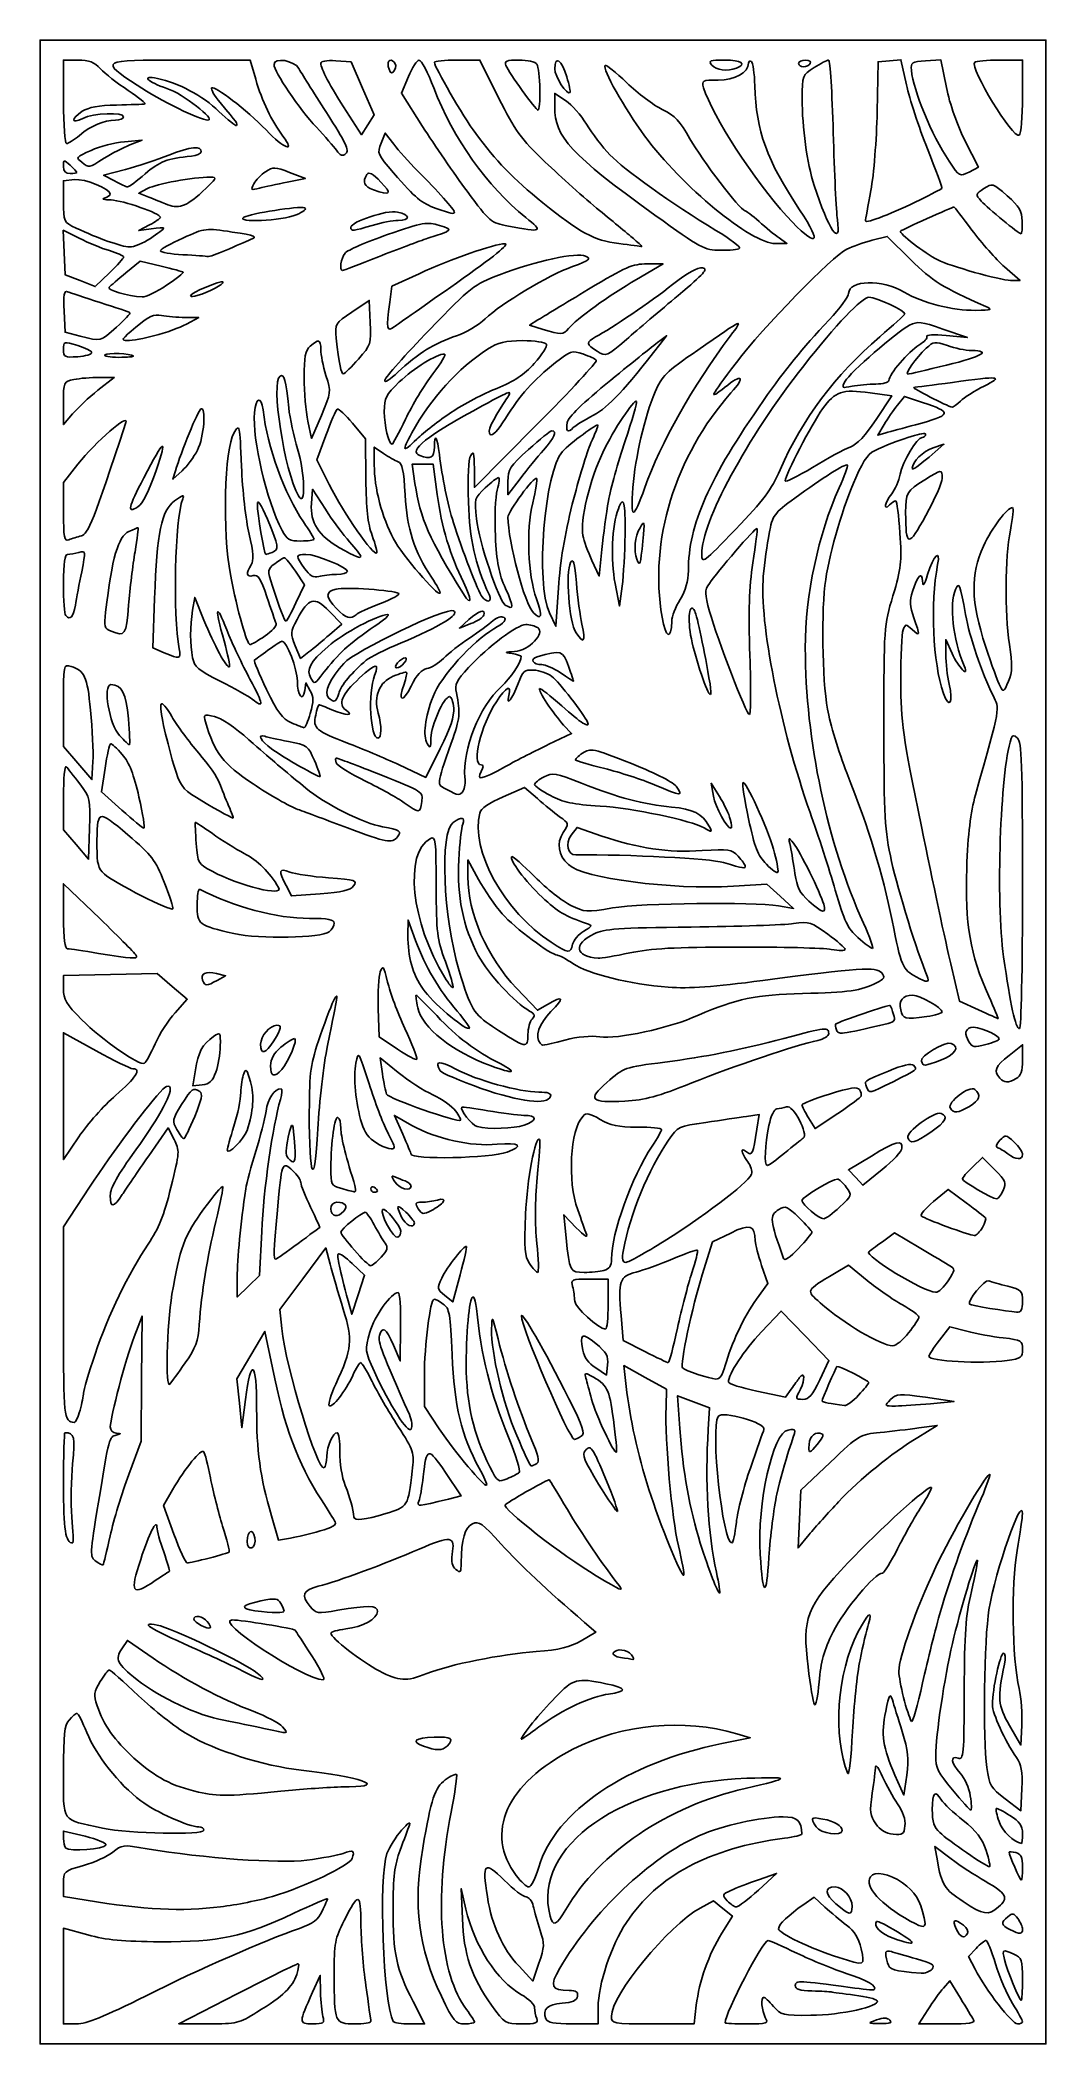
# Model space of a CAD drawing. Extents: x 1 to 81, y -1 to 158.
import ezdxf

# ---------------------------------------------------------------- set-up
doc = ezdxf.new("R2010")
doc.units = 0
doc.layers.get('0').update_dxf_attribs({"linetype": 'CONTINUOUS'})

msp = doc.modelspace()

# ---------------------------------------------------------------- linework, layer by layer
at = {"color": 7}
for points in [[(1.007335, 78.69224), (1.007335, 158.06724), (40.827127, 158.06724), (80.646918, 158.06724), (80.646918, 78.69224), (80.646918, -0.68276), (40.827127, -0.68276), (1.007335, -0.68276)], [(29.046567, 156.327598)], [(56.15132, 155.84659)], [(61.993793, 156.215157)], [(40.57873, 154.164636)], [(42.708687, 155.153716)], [(78.794835, 153.584939)], [(23.676044, 152.335693)], [(4.12524, 150.519175)], [(20.233312, 150.46047)], [(6.076619, 148.701173)], [(3.917752, 147.575192)], [(9.328478, 147.472455)], [(20.576376, 146.812803)], [(27.995674, 146.821585)], [(13.82508, 146.028699)], [(61.146425, 144.63003)], [(70.68077, 145.405831)], [(21.281795, 144.214438)], [(27.309281, 143.385729)], [(33.815668, 144.44825)], [(39.461824, 144.013657)], [(64.135878, 143.845886)], [(78.769914, 143.713595)], [(9.744266, 142.359692)], [(15.735919, 141.423922)], [(48.073223, 142.266748)], [(56.391485, 141.572917)], [(7.621918, 140.882532)], [(27.791079, 140.894252)], [(11.021039, 138.642312)], [(14.856402, 138.408811)], [(33.978003, 138.818803)], [(51.534245, 137.84421)], [(7.065968, 135.32866)], [(42.833237, 135.206972)], [(10.091584, 134.651303)], [(31.604275, 133.548147)], [(5.108377, 133.299494)], [(8.393621, 133.039459)], [(26.221523, 132.800895)], [(72.775564, 132.310603)], [(5.583785, 130.323135)], [(23.644971, 131.499869)], [(67.186241, 130.815157)], [(73.882991, 129.471129)], [(29.9407, 128.045255)], [(33.572262, 128.580277)], [(43.221989, 127.362728)], [(70.328168, 127.590277)], [(13.468501, 125.579095)], [(21.39274, 125.677636)], [(40.866663, 125.590398)], [(65.140917, 125.825996)], [(71.884955, 125.454018)], [(10.191816, 123.967819)], [(59.601494, 124.023882)], [(48.888748, 122.613073)], [(72.434664, 123.340678)], [(43.149306, 121.290419)], [(46.005999, 121.55474)], [(4.273061, 118.792726)], [(19.374236, 117.482006)], [(22.703168, 118.530505)], [(27.298391, 118.817673)], [(47.323986, 118.866206)], [(48.731654, 118.37974)], [(26.407335, 117.188353)], [(24.489106, 115.730295)], [(31.993046, 115.516922)], [(34.531631, 115.112287)], [(37.865119, 114.609428)], [(3.800324, 113.286511)], [(8.014907, 113.303561)], [(21.252979, 113.471325)], [(36.578749, 114.080261)], [(40.30517, 113.801337)], [(26.024446, 112.546434)], [(36.134781, 112.504786)], [(43.904554, 111.796195)], [(51.017792, 112.02974)], [(12.020309, 109.846928)], [(18.820675, 110.859107)], [(23.919751, 110.958707)], [(25.117716, 109.812217)], [(77.766712, 110.177657)], [(29.846918, 108.722448)], [(42.844858, 108.464284)], [(57.209489, 109.317761)], [(17.624761, 107.431755)], [(54.052531, 107.068803)], [(24.653306, 106.298984)], [(33.756613, 105.150573)], [(7.999645, 104.290678)], [(22.402874, 104.729743)], [(22.728965, 100.98935)], [(37.845082, 100.511671)], [(34.517909, 98.601977)], [(51.42512, 98.873355)], [(8.837851, 98.09094)], [(15.934103, 97.411511)], [(31.225133, 97.734485)], [(53.957818, 95.826972)], [(55.652874, 96.345052)], [(29.298202, 94.940559)], [(59.083268, 93.966681)], [(56.834418, 92.631959)], [(10.830862, 91.352717)], [(19.893259, 90.929219)], [(25.82473, 91.065159)], [(78.794835, 91.095261)], [(63.052899, 89.606303)], [(23.898794, 87.427641)], [(66.211551, 88.100755)], [(43.168922, 86.431303)], [(47.706293, 85.755543)], [(8.643797, 85.505261)], [(33.096713, 85.063764)], [(15.02999, 83.574827)], [(71.247262, 83.917761)], [(34.023969, 81.139636)], [(29.890405, 79.767504)], [(68.160387, 80.15645)], [(71.217282, 80.712577)], [(10.120373, 78.551212)], [(19.506589, 78.789615)], [(23.767053, 78.427657)], [(39.636502, 79.300782)], [(42.561843, 78.84913)], [(76.942752, 78.940004)], [(14.922034, 76.31099)], [(20.138528, 76.519111)], [(37.433314, 76.980563)], [(72.369844, 77.272978)], [(52.601085, 75.448837)], [(68.549777, 75.548598)], [(78.283062, 75.791131)], [(6.985905, 74.458907)], [(33.907815, 73.230729)], [(41.423804, 74.392761)], [(66.024387, 74.41098)], [(74.586825, 73.589912)], [(13.248272, 72.789232)], [(17.390224, 71.680782)], [(39.332437, 72.103541)], [(71.537266, 71.561201)], [(21.170799, 70.424011)], [(29.053168, 70.368406)], [(37.982856, 69.960924)], [(59.961335, 69.894844)], [(69.251512, 70.291719)], [(78.794835, 69.782579)], [(25.838629, 67.645886)], [(27.730252, 66.902666)], [(77.261508, 66.931519)], [(25.049726, 65.28898)], [(32.914222, 66.032036)], [(64.314612, 65.611322)], [(29.57282, 63.692752)], [(30.640668, 64.358621)], [(62.122786, 63.623439)], [(75.619621, 64.007466)], [(21.443442, 62.733367)], [(34.76321, 62.487061)], [(40.33629, 62.741635)], [(50.418542, 62.92048)], [(28.006006, 61.638505)], [(45.655772, 60.602754)], [(72.908538, 59.775138)], [(45.986502, 57.922448)], [(78.794835, 58.155623)], [(51.472722, 56.015662)], [(69.776769, 55.645418)], [(45.015872, 54.802656)], [(12.498874, 53.267094)], [(55.257599, 53.067326)], [(77.567282, 53.460494)], [(62.741749, 51.918545)], [(4.168423, 49.521928)], [(65.815617, 50.712553)], [(71.518793, 50.035468)], [(30.245521, 49.177263)], [(46.399752, 48.774723)], [(62.752444, 47.695877)], [(43.85931, 47.459302)], [(35.767653, 44.942019)], [(38.938285, 44.587716)], [(40.342455, 45.294881)], [(45.850159, 43.938875)], [(59.347481, 42.877311)], [(28.375607, 41.334407)], [(33.348684, 42.479987)], [(64.236621, 42.274543)], [(3.525189, 41.055261)], [(23.175553, 39.953599)], [(56.136148, 40.639468)], [(6.561762, 39.577126)], [(18.00348, 39.411788)], [(51.547996, 38.767475)], [(14.395934, 37.810067)], [(54.55331, 36.689636)], [(10.121239, 36.01843)], [(46.848554, 35.631303)], [(20.321918, 33.598175)], [(72.304955, 33.580782)], [(14.241809, 32.780637)], [(63.807232, 31.967257)], [(18.205252, 28.7016)], [(22.515637, 30.075053)], [(31.62976, 28.658698)], [(47.838585, 30.141198)], [(65.930619, 29.744323)], [(43.433111, 26.188239)], [(20.199948, 24.441251)], [(69.26807, 24.055782)], [(33.233585, 22.918063)], [(78.311872, 22.013328)], [(20.983377, 19.419319)], [(68.905557, 18.326119)], [(74.663162, 18.962553)], [(13.971918, 16.250573)], [(64.507335, 16.218178)], [(78.794835, 15.982122)], [(6.216719, 15.074233)], [(75.913308, 14.631797)], [(40.497112, 13.331481)], [(78.794835, 13.309283)], [(57.882589, 11.505089)], [(15.301775, 10.177809)], [(42.62878, 9.966719)], [(65.301085, 10.210469)], [(76.905152, 10.173338)], [(40.601879, 8.313073)], [(68.906604, 8.193058)], [(71.009198, 9.305261)], [(74.44009, 8.066093)], [(78.794835, 8.394801)], [(66.012833, 6.861011)], [(71.632236, 5.247653)], [(78.794835, 4.434144)], [(9.394002, 3.130537)], [(18.170641, 1.830758)], [(23.399115, 1.500053)], [(27.192695, 1.103178)], [(35.403168, 1.054685)], [(40.326268, 1.323255)], [(58.431226, 1.416513)], [(68.287569, 1.199102)], [(74.916168, 1.235469)], [(78.794835, 1.073915)]]:
    msp.add_lwpolyline(points, close=True, dxfattribs=at)
for points in [[(4.003924, 156.47974), (2.859418, 156.47974), (2.859418, 153.172449)], [(18.07849, 154.966349), (17.638535, 156.47974), (12.109365, 156.47974)], [(26.54246, 154.246776), (25.630796, 156.347449), (24.431567, 156.428091)], [(37.316751, 153.49967), (35.833936, 156.47974), (34.031052, 156.47974)], [(69.601929, 154.520547), (69.171114, 156.505798), (68.267395, 156.426624), (67.363673, 156.347449), (67.285889, 152.378699)], [(72.767711, 154.308861), (72.319272, 156.503606), (71.125284, 156.425527)], [(78.794835, 153.584939), (78.794835, 156.47974), (76.98685, 156.47974)], [(25.27644, 152.399597), (26.455201, 150.568412), (26.954663, 151.357257), (27.454124, 152.146103), (26.54246, 154.246776)], [(30.166514, 155.169029), (29.621805, 153.858318), (31.296875, 151.216412)], [(42.62016, 153.270445), (41.753168, 153.838772), (41.753168, 152.769508)], [(8.121883, 149.764178), (9.077127, 150.139084), (7.688326, 150.014618)], [(29.01583, 149.821849), (28.342537, 150.704582), (28.006209, 149.892618)], [(74.558194, 147.614489), (75.304788, 148.000567), (74.260469, 150.057342)], [(7.7651, 147.814878), (6.039871, 147.362385), (6.897039, 146.90507)], [(3.719314, 147.013362), (2.859418, 146.921213), (2.862461, 145.284331)], [(9.520862, 146.312827), (8.812543, 145.938807), (9.606293, 145.627202)], [(20.576376, 146.812803), (22.021459, 147.104643), (20.766574, 147.583888)], [(4.103857, 142.365038), (2.834754, 143.007404), (2.913232, 141.244074), (2.99171, 139.480745), (4.182335, 139.008097), (5.37296, 138.535449), (6.497439, 139.625183)], [(9.804731, 143.124837), (8.812543, 142.975121), (9.672439, 143.425433)], [(59.215668, 141.951558), (60.14171, 141.955413), (59.518619, 142.389126), (59.518619, 142.389126)], [(69.938284, 140.673578), (68.07921, 142.511003), (66.899687, 142.205624)], [(10.582963, 140.155456), (8.917633, 140.540185), (7.806754, 139.62177)], [(48.229927, 139.108809), (50.341062, 140.340157), (49.059957, 140.340157)], [(77.839898, 139.031323), (78.604753, 139.017242), (77.380367, 140.094989)], [(31.012344, 139.553785), (28.870476, 138.560776), (28.69724, 137.296872)], [(2.91225, 136.596331), (2.99171, 134.916199), (4.182335, 134.606763)], [(27.147565, 135.690058), (27.068793, 137.437077), (25.703686, 136.516471)], [(12.594569, 135.565652), (13.575043, 136.083437), (12.483637, 136.095131)], [(40.430252, 135.892289), (39.768793, 135.469398), (40.827127, 135.146986)], [(72.750045, 134.662572), (74.42921, 134.509188), (72.498429, 135.176018)], [(50.087543, 133.958606), (50.61671, 134.641429), (50.072893, 134.249647)], [(5.583785, 130.323135), (6.875685, 131.344323), (5.694376, 131.344323)], [(2.859418, 129.306574), (2.859418, 127.599556), (3.575651, 128.45075)], [(67.199232, 128.012097), (68.435924, 129.889115), (66.742217, 130.117742)], [(70.875358, 129.364674), (69.438173, 129.831319), (68.884281, 129.136674)], [(22.203196, 127.883862), (22.496973, 126.514024), (23.277293, 128.33386)], [(26.80321, 123.293042), (26.777889, 126.48655), (25.753309, 127.712274)], [(35.395122, 124.139164), (35.403166, 122.622543), (40.289144, 127.552125)], [(67.834822, 127.603094), (67.33925, 126.764161), (67.973813, 126.948248)], [(23.634554, 126.752358), (22.923844, 124.80371), (23.903707, 122.848494)], [(28.193272, 125.319978), (27.465668, 125.824107), (27.465668, 124.40647)], [(71.884955, 125.454018), (72.577127, 126.046002), (71.713095, 125.757421)], [(4.005096, 124.468893), (2.859752, 123.009948), (2.859585, 120.666536)], [(11.720793, 123.93599), (11.52494, 123.274532), (12.245012, 123.93599)], [(32.452704, 122.06301), (32.132879, 124.465157), (31.294536, 124.465157), (30.456193, 124.465157), (30.688365, 122.943803)], [(23.597698, 120.893282), (22.570877, 122.480782), (22.488747, 121.340512)], [(38.049002, 123.099774), (38.049002, 122.043375), (39.01458, 123.32041)], [(44.706651, 116.834592), (45.282593, 115.601615), (45.490257, 117.718282)], [(21.252979, 113.471325), (21.934956, 114.91291), (21.225571, 115.984867)], [(41.340429, 112.691198), (41.848924, 111.632865), (42.048083, 114.675573)], [(46.537713, 115.028898), (46.892784, 113.220365), (47.095016, 114.807865)], [(10.076032, 113.816659), (9.937739, 109.915039), (10.830348, 109.527538)], [(13.976747, 112.109819), (13.251929, 113.909689), (13.085667, 112.903569)], [(23.919751, 110.958707), (24.886155, 111.80722), (23.892237, 112.825083)], [(34.954901, 112.154615), (34.212543, 111.485738), (35.120546, 111.835909)], [(21.212908, 110.088447), (21.63659, 109.074432), (22.294972, 109.592314)], [(73.216847, 109.482694), (72.721039, 110.574532), (72.721568, 109.383907)], [(22.400308, 106.515681), (22.053262, 107.134948), (21.962385, 106.535712)], [(2.861127, 105.366841), (2.862715, 102.107865), (3.985485, 100.795156), (5.108255, 99.482447), (5.18962, 100.901376)], [(5.005692, 104.968252), (5.005811, 104.968252)], [(41.298455, 102.27446), (43.092698, 103.119902), (42.459852, 103.804508)], [(29.439447, 100.639131), (31.545525, 99.659681), (32.687691, 101.942106)], [(6.148657, 100.380469), (5.866019, 98.501393), (7.471574, 97.070757)], [(4.145508, 99.146582), (4.145386, 99.146582)], [(40.382738, 97.970184), (39.374755, 98.859586), (37.670997, 98.117348)], [(54.80926, 98.13099), (54.146228, 99.197448), (54.318456, 98.169174)], [(2.860358, 98.125886), (2.861416, 95.493282), (3.852664, 94.328432), (4.843912, 93.163586), (4.920189, 95.600483)], [(45.481457, 95.011968), (43.521204, 95.686512), (43.055596, 95.069245)], [(35.722785, 91.573416), (34.888104, 93.112032), (34.884188, 91.789115)], [(5.733381, 88.468449), (2.859418, 91.233202), (2.859418, 88.666886)], [(20.480158, 91.077478), (20.90298, 90.259829), (23.192137, 90.432808)], [(59.480252, 89.476567), (60.670877, 89.280685), (59.612543, 90.234098), (58.55421, 91.187508), (55.908377, 91.032891)], [(30.740231, 86.732356), (30.139074, 88.349532), (30.131613, 87.158907)], [(73.111511, 84.872481), (73.808945, 81.924596), (75.309637, 81.239527)], [(11.700656, 81.013961), (12.662757, 82.078893), (11.472048, 83.097545), (10.281338, 84.116198), (6.570379, 84.036106), (2.859418, 83.956014), (2.859418, 82.928883)], [(15.02999, 83.574832), (15.691186, 83.940753), (14.978883, 84.119529)], [(38.747914, 82.93119), (40.385899, 81.205782), (41.176501, 81.668803)], [(27.786812, 81.355255), (27.862543, 79.089115), (29.317752, 78.114178)], [(76.118098, 82.330264), (76.118228, 82.330261)], [(5.439071, 78.000879), (2.859418, 79.426184), (2.859418, 74.400783), (2.859418, 69.37538), (4.077867, 71.18954)], [(78.794835, 77.268573), (78.794835, 78.472123), (77.736502, 77.633907)], [(13.302017, 76.479215), (13.111853, 75.211109), (13.850673, 75.29803)], [(29.35255, 76.276187), (27.92535, 77.432008), (28.11367, 76.176214)], [(61.853731, 72.680981), (62.373148, 71.829094), (64.167845, 73.029929)], [(11.613044, 70.973466), (11.145578, 71.884651), (9.604621, 69.666051)], [(30.446972, 72.089317), (29.059394, 72.872417), (29.717741, 71.383782)], [(57.770906, 71.785504), (57.952299, 72.948562), (56.930338, 72.793508)], [(66.827114, 69.659267), (65.014044, 68.563792), (65.584882, 67.956163), (66.155721, 67.348531), (67.694455, 68.588615)], [(76.600624, 68.574505), (75.632331, 69.542798), (74.832334, 68.776353)], [(4.929886, 67.20196), (2.859418, 64.046058), (2.859418, 56.44224)], [(30.376204, 67.284298), (30.376085, 67.284298)], [(74.326827, 65.948753), (72.901527, 67.016328), (71.748835, 66.052798)], [(16.617752, 60.0603), (16.617752, 58.480103), (17.503574, 59.338673), (18.389394, 60.197246), (18.551131, 63.690055)], [(43.463789, 63.975403), (42.478058, 65.001275), (42.660962, 63.181653)], [(55.690635, 63.559664), (54.256998, 62.856541), (53.436613, 60.257203)], [(70.612286, 62.405662), (68.647442, 63.566813), (67.701869, 62.872001)], [(23.968411, 61.079375), (23.621712, 62.384218), (21.803196, 59.941838), (19.98468, 57.499456), (20.143692, 55.991162)], [(25.396849, 58.187032), (25.681144, 57.128698), (26.188662, 58.673516), (26.696181, 60.218333), (25.72617, 61.133172)], [(57.734552, 58.318421), (58.63095, 59.566141), (58.138195, 60.993253)], [(66.501941, 59.800493), (65.021359, 61.006564), (63.90445, 60.344442)], [(33.042439, 58.620493), (33.679164, 58.104905), (34.265158, 60.252009)], [(45.986502, 57.922448), (45.986502, 59.906823), (44.500435, 59.906823)], [(62.741749, 51.918545), (63.471563, 53.455268), (61.572981, 55.415074), (59.6744, 57.37488), (58.126021, 55.727547)], [(8.025813, 44.428698), (9.004866, 47.074532), (9.040995, 52.029275), (9.077127, 56.984022), (8.454734, 55.336567)], [(19.400496, 52.875479), (18.813013, 55.766007), (17.697349, 53.888069), (16.581689, 52.010133), (16.785265, 50.071499), (16.988843, 48.132865), (17.266317, 50.361808)], [(28.977828, 54.681303), (29.529588, 53.424532), (29.555967, 56.136511)], [(47.00715, 57.017576), (47.177127, 55.054373), (48.896918, 54.174996)], [(74.394838, 55.779517), (73.037547, 56.137998), (72.212025, 55.063895)], [(44.997555, 52.866398), (45.85421, 52.308265), (45.941914, 53.12914)], [(50.569207, 49.789276), (50.61671, 51.181101), (48.926906, 52.121893), (47.237105, 53.062685), (47.42161, 51.391526)], [(31.434418, 52.22407), (31.434418, 49.802627), (32.618214, 48.041703)], [(57.77116, 51.033415), (60.030815, 50.559213), (60.483139, 51.183196)], [(53.910513, 47.998769), (54.021403, 49.716753), (52.750072, 50.188789), (51.478744, 50.660824), (51.656297, 48.073926)], [(71.518793, 50.035468), (73.370877, 50.214519), (71.121918, 50.545272)], [(70.508633, 47.371016), (72.04796, 48.311999), (70.592752, 48.114117)], [(33.348684, 42.479987), (34.336908, 42.727168), (33.102301, 44.583847)], [(63.568778, 45.391155), (61.234352, 43.178608), (61.126296, 40.893238), (61.01824, 38.607865), (61.896763, 39.666198)], [(11.492854, 43.20373), (10.783911, 41.978763), (11.609186, 39.698001)], [(19.31965, 41.16651), (19.882332, 39.227236), (20.829728, 39.393278)], [(43.850766, 31.260836), (45.02232, 31.938473), (44.11535, 32.715687)], [(9.951429, 29.883134), (7.915315, 31.282913), (7.483927, 30.624534)], [(54.982335, 23.118339), (57.231293, 23.575997), (56.17296, 23.886636)], [(77.768783, 24.544052), (78.662543, 22.997448), (78.742958, 24.5545)], [(68.693178, 20.61841), (69.399483, 19.033125), (69.623244, 20.61841)], [(77.425145, 18.738599), (78.662543, 17.792385), (78.74096, 19.543088)], [(4.583978, 15.765748), (2.859418, 16.178377), (2.859418, 15.597105)], [(73.146079, 13.984941), (71.862947, 14.964405), (72.054736, 13.82155)], [(57.882589, 11.505089), (59.327635, 12.821005), (57.882589, 12.317807)], [(2.859418, 12.006276), (2.859418, 11.006712), (4.645356, 10.708547)], [(34.720559, 10.00343), (34.350743, 11.620365), (34.441522, 9.239115)], [(54.987425, 8.097623), (55.819207, 9.449438), (55.070042, 10.049478), (54.320877, 10.649522), (53.276733, 10.076609)], [(63.149827, 10.157809), (62.302231, 10.931967), (61.486555, 10.372982)], [(4.777647, 7.957595), (2.859418, 8.48391), (2.859418, 4.694325), (2.859418, 0.90474), (3.903898, 0.90474)], [(75.117074, 6.885972), (74.522068, 6.25262), (75.04308, 5.232326)], [(38.926968, 5.474229), (40.011853, 4.29727), (40.502993, 5.709859)], [(16.617752, 3.29266), (11.987543, 0.921822), (14.334183, 0.913276)], [(23.214269, 3.418282), (23.188975, 4.741198), (22.585773, 3.418282)], [(73.878795, 2.945101), (73.047154, 4.324003), (72.5331, 3.738851)], [(30.266489, 0.90474), (31.448581, 0.90474), (30.534711, 2.690678)], [(43.200074, 0.90474), (45.192752, 0.90474), (45.192752, 2.217576)], [(49.521949, 0.90474), (52.792813, 0.90474), (52.96617, 2.379758)], [(71.302144, 2.029219), (70.585243, 0.90474), (72.853571, 0.90474)]]:
    msp.add_lwpolyline(points, dxfattribs=at)
for points in [[(5.789861, 155.796392), (5.291836, 156.326962), (4.892545, 156.47974), (4.003924, 156.47974)], [(12.109365, 156.47974), (5.741128, 156.47974), (5.716712, 156.465524), (8.690163, 154.488777)], [(7.982797, 154.076601), (7.12947, 154.646645), (6.142649, 155.420551), (5.789861, 155.796392)], [(21.48586, 155.825053), (21.13284, 156.458205), (19.528168, 156.716892), (19.528168, 156.140649)], [(19.528168, 156.140649), (19.528168, 155.567676), (21.545103, 152.578138), (22.890014, 151.157655)], [(23.676044, 152.335693), (22.631638, 153.967523), (21.646057, 155.537735), (21.48586, 155.825053)], [(24.431567, 156.428091), (23.68418, 156.47835), (23.232335, 156.398632), (23.232335, 156.216515)], [(23.232335, 156.216515), (23.232335, 155.793923), (23.929753, 154.491649), (25.27644, 152.399597)], [(29.046562, 156.327598), (28.690678, 156.683479), (28.426, 156.323013), (28.637841, 155.770962)], [(28.637841, 155.770962), (28.789842, 155.37485), (28.853387, 155.362739), (29.056383, 155.691194)], [(29.056383, 155.691194), (29.200748, 155.924778), (29.19685, 156.17731), (29.046567, 156.327598)], [(31.027344, 156.47974), (30.853475, 156.47974), (30.466101, 155.889921), (30.166514, 155.169029)], [(32.181972, 154.272307), (31.720795, 155.486396), (31.201212, 156.47974), (31.027344, 156.47974)], [(34.031052, 156.47974), (33.039465, 156.47974), (32.228168, 156.400601), (32.228168, 156.303875)], [(32.228168, 156.303875), (32.228168, 155.931751), (34.47946, 152.04506), (35.497908, 150.658907)], [(38.93112, 156.47974), (37.92139, 156.47974), (37.754766, 156.409479), (37.895398, 156.042999)], [(37.895398, 156.042999), (38.112557, 155.477087), (40.250859, 152.528782), (40.451442, 152.518703)], [(40.343487, 156.149011), (40.22626, 156.334471), (39.605895, 156.47974), (38.93112, 156.47974)], [(40.57873, 154.164636), (40.564311, 155.074142), (40.458464, 155.96711), (40.343487, 156.149011)], [(42.708687, 155.153716), (42.30878, 156.508117), (41.753168, 156.878821), (41.753168, 155.791238)], [(41.753168, 155.791238), (41.753168, 155.178), (42.735553, 153.669765), (42.977435, 153.911647)], [(45.744371, 156.061222), (45.499195, 155.816045), (47.266931, 152.662195), (48.869314, 150.485953)], [(47.458545, 154.688591), (46.594681, 155.522469), (45.823301, 156.140153), (45.744371, 156.061222)], [(55.214523, 156.47974), (54.039796, 156.47974), (53.903097, 156.426859), (54.188585, 156.082866)], [(54.188585, 156.082866), (54.528805, 155.672926), (55.419379, 155.565718), (56.15132, 155.84659)], [(57.099002, 156.230772), (57.099002, 155.493806), (56.020803, 154.892241), (54.699921, 154.892241)], [(56.15132, 155.84659), (56.993719, 156.169848), (56.535206, 156.47974), (55.214523, 156.47974)], [(57.324985, 156.371305), (57.200694, 156.448121), (57.099002, 156.384881), (57.099002, 156.230772)], [(57.597167, 154.437461), (57.571767, 155.424259), (57.449275, 156.294489), (57.324985, 156.371305)], [(61.612534, 156.47974), (61.312904, 156.47974), (61.067752, 156.360678), (61.067752, 156.215157)], [(61.067752, 156.215157), (61.067752, 156.069636), (61.239318, 155.950574), (61.449011, 155.950574)], [(62.287923, 155.884428), (61.36686, 155.296853), (61.354655, 155.265045), (61.348773, 153.437032)], [(61.449011, 155.950574), (61.658704, 155.950574), (61.903856, 156.069636), (61.993793, 156.215157)], [(61.993793, 156.215157), (62.08373, 156.360678), (61.912164, 156.47974), (61.612534, 156.47974)], [(63.435344, 156.47974), (63.317517, 156.47974), (62.801175, 156.21185), (62.287923, 155.884428)], [(63.811502, 150.725053), (63.722443, 153.890131), (63.553173, 156.47974), (63.435344, 156.47974)], [(71.125284, 156.425527), (70.027967, 156.353771), (69.936664, 156.293892), (69.997637, 155.685991)], [(69.997637, 155.685991), (70.167923, 153.988231), (71.562442, 150.624018), (72.988069, 148.471713)], [(75.015032, 156.315909), (74.586441, 155.88732), (78.038161, 150.222487), (78.53921, 150.532153)], [(76.98685, 156.47974), (75.992456, 156.47974), (75.105138, 156.406016), (75.015032, 156.315909)], [(9.305713, 153.003431), (9.431438, 153.023629), (8.836126, 153.506557), (7.982797, 154.076601)], [(8.690163, 154.488777), (10.534806, 153.26246), (13.69065, 151.708546), (14.296837, 151.728092)], [(11.048526, 154.235092), (9.490234, 154.752674), (8.971045, 155.303737), (10.300795, 155.028725)], [(10.300795, 155.028725), (11.940053, 154.689703), (13.88274, 153.645867), (15.170073, 152.412387)], [(14.296837, 151.728092), (14.984084, 151.750251), (12.30539, 153.817629), (11.048526, 154.235092)], [(15.268826, 153.115189), (14.807835, 153.66578), (14.502884, 154.188483), (14.591152, 154.276752)], [(14.591152, 154.276752), (14.81809, 154.50369), (17.360019, 152.535862), (18.895616, 150.944463)], [(20.233312, 150.46047), (19.322915, 151.674748), (18.589628, 153.208099), (18.07849, 154.966349)], [(39.461824, 144.013657), (36.395083, 146.474813), (33.702675, 150.268913), (32.181972, 154.272307)], [(40.451442, 152.518703), (40.53586, 152.514461), (40.59314, 153.255131), (40.57873, 154.164636)], [(42.977435, 153.911647), (43.019043, 153.953256), (42.898108, 154.512187), (42.708687, 155.153716)], [(50.268788, 152.567162), (49.58702, 152.90007), (48.32241, 153.854713), (47.458545, 154.688591)], [(54.699921, 154.892241), (53.431202, 154.892241), (53.369094, 154.860259), (53.543801, 154.296928)], [(53.543801, 154.296928), (54.246841, 152.030035), (57.534974, 146.952518), (60.132489, 144.122711)], [(61.146425, 144.63003), (58.563023, 148.489666), (57.688062, 150.907391), (57.597167, 154.437461)], [(71.262941, 149.460488), (70.586333, 151.151633), (69.838877, 153.428659), (69.601929, 154.520547)], [(74.260469, 150.057342), (73.640582, 151.278198), (73.033895, 153.006108), (72.767711, 154.308861)], [(2.859418, 153.172449), (2.859418, 151.327203), (2.967408, 149.865157), (3.1037, 149.865157)], [(4.380772, 151.863593), (3.453125, 151.379685), (3.427677, 151.821877), (4.348454, 152.425193)], [(4.348454, 152.425193), (4.83253, 152.742373), (5.656352, 152.893815), (7.060433, 152.923733)], [(7.060433, 152.923733), (8.169614, 152.947368), (9.179991, 152.983232), (9.305713, 153.003431)], [(15.170073, 152.412387), (15.871023, 151.740757), (16.495517, 151.242228), (16.557831, 151.304544)], [(16.557831, 151.304544), (16.676407, 151.423117), (16.624551, 151.495955), (15.268826, 153.115189)], [(41.003974, 148.406441), (39.058445, 150.27144), (38.625433, 150.869566), (37.316751, 153.49967)], [(41.753168, 152.769508), (41.753168, 150.383681), (42.999679, 149.038257), (49.690668, 144.202155)], [(44.273806, 151.395189), (43.841146, 152.114), (43.097006, 152.957866), (42.62016, 153.270445)], [(52.465282, 150.250745), (51.683425, 151.648838), (51.281595, 152.072607), (50.268788, 152.567162)], [(61.348773, 153.437032), (61.341418, 151.153498), (61.73261, 148.311254), (62.295564, 146.557866)], [(78.53921, 150.532153), (78.679805, 150.619044), (78.794835, 151.992798), (78.794835, 153.584939)], [(4.12524, 150.519175), (5.031076, 151.281385), (6.068793, 151.717241), (6.977684, 151.717241)], [(7.621918, 151.981824), (7.621918, 152.38306), (5.20777, 152.294996), (4.380772, 151.863593)], [(6.977684, 151.717241), (7.332012, 151.717241), (7.621918, 151.836303), (7.621918, 151.981824)], [(18.895616, 150.944463), (20.362526, 149.424246), (21.251312, 149.102673), (20.233312, 150.46047)], [(22.890014, 151.157655), (23.552087, 150.458382), (24.267869, 149.637703), (24.480644, 149.333924)], [(25.221234, 149.075163), (25.506278, 149.311727), (25.206232, 149.944834), (23.676044, 152.335693)], [(31.296875, 151.216412), (32.218164, 149.763364), (33.80218, 147.455304), (34.81691, 146.08739)], [(46.130181, 148.970877), (45.541835, 149.585437), (44.706466, 150.676377), (44.273806, 151.395189)], [(67.285889, 152.378699), (67.243105, 150.195886), (67.019342, 147.397918), (66.788636, 146.160991)], [(3.1037, 149.865157), (3.238058, 149.865157), (3.697751, 150.159465), (4.12524, 150.519175)], [(5.042493, 149.331064), (3.854511, 148.802688), (3.813672, 148.751132), (4.299051, 148.392525)], [(7.688326, 150.014618), (6.924484, 149.946161), (5.733859, 149.638561), (5.042493, 149.331064)], [(6.076619, 148.701173), (6.676131, 149.079627), (7.596497, 149.557979), (8.121883, 149.764178)], [(13.762892, 149.203699), (13.83942, 149.721495), (12.893347, 149.628793), (11.204054, 148.952969)], [(24.480644, 149.333924), (24.775732, 148.912631), (24.951428, 148.851243), (25.221234, 149.075163)], [(28.006209, 149.892618), (27.682005, 149.10992), (27.717586, 149.025652), (28.993335, 147.554676)], [(30.892501, 147.72126), (30.230646, 148.391081), (29.386144, 149.336346), (29.01583, 149.821849)], [(35.497908, 150.658907), (37.067371, 148.522797), (38.454055, 147.092863), (40.807061, 145.184164)], [(48.869314, 150.485953), (51.826951, 146.469102), (57.313229, 141.943637), (59.215668, 141.951558)], [(56.789749, 144.567351), (56.441867, 144.579419), (53.404527, 148.571219), (52.465282, 150.250745)], [(64.135878, 143.845886), (64.046526, 144.46435), (63.900558, 147.559975), (63.811502, 150.725053)], [(72.40284, 146.304694), (72.452503, 146.349237), (71.93955, 147.769344), (71.262941, 149.460488)], [(3.388585, 148.145366), (2.874973, 148.610179), (2.859418, 148.607496), (2.859418, 148.054081)], [(2.859418, 148.054081), (2.859418, 147.660296), (3.023121, 147.483907), (3.388585, 147.483907)], [(3.917752, 147.575192), (3.917752, 147.625398), (3.679627, 147.881977), (3.388585, 148.145366)], [(4.299051, 148.392525), (4.942112, 147.917417), (4.794456, 147.891779), (6.076619, 148.701173)], [(11.204054, 148.952969), (10.261505, 148.57589), (8.713975, 148.06375), (7.7651, 147.814878)], [(9.328478, 147.472455), (10.452849, 148.44559), (11.090894, 148.689128), (12.987957, 148.86925)], [(12.987957, 148.86925), (13.392663, 148.907676), (13.741384, 149.058178), (13.762892, 149.203699)], [(18.867779, 147.641229), (18.513629, 147.409181), (18.094378, 146.977364), (17.936107, 146.681635)], [(20.766574, 147.583888), (19.610062, 148.025564), (19.461207, 148.030059), (18.867779, 147.641229)], [(27.995674, 146.821585), (27.349749, 147.488009), (27.040372, 147.654506), (26.889488, 147.416897)], [(33.815668, 144.44825), (33.815668, 144.620391), (32.491627, 146.102893), (30.892501, 147.72126)], [(45.295098, 144.573491), (44.147401, 145.519376), (42.216395, 147.244204), (41.003974, 148.406441)], [(54.517351, 142.98976), (51.035731, 145.101306), (47.250469, 147.800677), (46.130181, 148.970877)], [(72.988069, 148.471713), (73.803169, 147.241141), (73.819245, 147.232363), (74.558194, 147.614489)], [(3.388585, 147.483907), (3.679627, 147.483907), (3.917752, 147.524985), (3.917752, 147.575192)], [(6.563585, 145.867087), (6.563585, 146.290132), (4.548531, 147.102223), (3.719314, 147.013362)], [(6.897039, 146.90507), (7.368484, 146.653546), (7.836265, 146.442764), (7.936555, 146.436664)], [(7.936555, 146.436664), (8.036846, 146.430566), (8.66321, 146.89667), (9.328478, 147.472455)], [(14.48077, 147.214083), (13.129141, 147.203034), (10.198111, 146.670442), (9.520862, 146.312827)], [(13.82508, 146.028699), (14.997546, 147.10514), (15.06043, 147.218821), (14.48077, 147.214083)], [(17.936107, 146.681635), (17.670743, 146.185797), (17.706057, 146.158618), (18.38982, 146.332455)], [(18.38982, 146.332455), (18.79763, 146.436135), (19.781581, 146.652291), (20.576376, 146.812803)], [(26.889488, 147.416897), (26.512803, 146.823698), (26.659806, 146.474096), (27.399522, 146.203927)], [(27.399522, 146.203927), (28.751117, 145.710283), (28.911616, 145.876572), (27.995674, 146.821585)], [(28.993335, 147.554676), (30.781416, 145.492969), (31.16685, 145.171009), (32.378004, 144.727401)], [(34.81691, 146.08739), (36.630134, 143.643061), (36.686323, 143.595587), (38.083043, 143.327891)], [(62.295564, 146.557866), (63.415865, 143.06854), (64.473312, 141.510232), (64.135878, 143.845886)], [(66.788636, 146.160991), (66.55793, 144.924064), (66.366975, 143.834174), (66.364294, 143.739014)], [(70.68077, 145.405831), (71.578245, 145.855663), (72.353178, 146.260151), (72.40284, 146.304694)], [(75.732354, 146.304657), (75.061593, 145.865158), (75.057061, 145.84268), (75.531411, 145.308166)], [(77.581792, 145.73004), (76.436564, 146.738474), (76.407992, 146.747352), (75.732354, 146.304657)], [(2.862461, 145.284331), (2.865477, 143.654632), (2.869843, 143.645394), (3.854648, 143.179194)], [(6.623582, 145.397933), (6.08126, 145.414813), (5.845903, 145.483075), (6.100564, 145.549625)], [(6.100564, 145.549625), (6.355226, 145.616175), (6.563585, 145.759033), (6.563585, 145.867087)], [(10.531967, 144.026181), (10.531173, 144.331567), (7.57754, 145.368239), (6.623582, 145.397933)], [(9.606293, 145.627202), (10.042856, 145.455819), (10.638168, 145.215701), (10.92921, 145.093606)], [(10.92921, 145.093606), (11.957688, 144.66215), (12.54221, 144.850896), (13.82508, 146.028699)], [(21.946751, 144.775257), (21.498788, 144.932397), (17.685912, 144.336501), (17.146918, 144.025114)], [(21.281795, 144.214438), (21.871935, 144.464835), (22.153859, 144.702607), (21.946751, 144.775257)], [(29.302234, 144.444607), (28.456866, 144.630281), (25.613585, 143.68621), (25.613585, 143.219844)], [(32.378004, 144.727401), (33.54786, 144.29892), (33.815668, 144.24692), (33.815668, 144.44825)], [(40.807061, 145.184164), (43.719954, 142.821299), (44.874095, 142.20075), (46.827289, 141.947265)], [(48.073223, 142.266748), (47.69295, 142.589571), (46.442794, 143.627605), (45.295098, 144.573491)], [(57.931119, 143.692026), (57.400693, 144.170079), (56.887076, 144.563975), (56.789749, 144.567351)], [(60.132489, 144.122711), (62.510231, 141.532334), (63.041805, 141.798306), (61.146425, 144.63003)], [(66.364294, 143.739014), (66.357733, 143.505672), (68.674951, 144.400477), (70.68077, 145.405831)], [(73.378653, 144.838074), (73.228203, 144.838074), (69.247335, 143.051684), (69.124864, 142.929213)], [(74.793195, 143.005406), (74.043662, 144.013373), (73.407119, 144.838074), (73.378653, 144.838074)], [(75.531411, 145.308166), (76.03708, 144.738364), (78.497023, 142.721407), (78.686303, 142.721407)], [(78.769914, 143.713595), (78.74917, 144.539576), (78.550138, 144.877361), (77.581792, 145.73004)], [(3.854648, 143.179194), (5.600168, 142.352882), (7.472609, 141.688176), (8.09062, 141.67545)], [(9.672439, 143.425433), (10.145382, 143.673105), (10.532168, 143.943441), (10.531967, 144.026181)], [(9.744258, 142.359692), (10.323221, 142.742832), (10.796918, 143.105414), (10.796918, 143.165431)], [(10.796918, 143.165431), (10.796918, 143.225448), (10.350434, 143.20718), (9.804731, 143.124837)], [(16.220877, 142.861517), (14.114394, 143.187625), (14.095616, 143.185341), (12.318272, 142.386969)], [(17.146918, 144.025114), (16.386014, 143.585526), (20.212487, 143.760728), (21.281795, 144.214438)], [(25.613585, 143.219844), (25.613585, 142.907284), (25.788554, 142.924401), (27.309281, 143.385729)], [(27.309281, 143.385729), (28.023632, 143.602436), (28.946367, 143.779741), (29.359802, 143.779741)], [(32.625043, 143.384936), (31.644452, 143.684162), (31.343203, 143.630799), (28.524002, 142.658475)], [(29.359802, 143.779741), (30.35913, 143.779741), (30.320932, 144.220863), (29.302234, 144.444607)], [(31.699002, 142.364726), (33.736817, 143.02746), (33.749768, 143.041729), (32.625043, 143.384936)], [(38.083043, 143.327891), (40.769723, 142.812959), (40.885935, 142.87076), (39.461824, 144.013657)], [(49.690668, 144.202155), (53.336605, 141.566951), (53.593918, 141.428482), (54.872091, 141.413868)], [(56.391485, 141.572917), (56.48742, 141.668852), (55.64406, 142.306432), (54.517351, 142.98976)], [(59.518619, 142.389126), (59.17592, 142.627669), (58.461545, 143.213973), (57.931119, 143.692026)], [(69.124864, 142.929213), (68.978267, 142.782618), (71.049219, 141.185966), (72.084205, 140.647634)], [(77.380367, 140.094989), (76.706952, 140.68775), (75.542727, 141.997438), (74.793195, 143.005406)], [(78.686303, 142.721407), (78.745995, 142.721407), (78.783619, 143.167892), (78.769914, 143.713595)], [(6.497439, 141.386409), (5.878976, 141.571354), (4.801862, 142.011737), (4.103857, 142.365038)], [(7.621918, 140.882532), (7.621918, 140.97472), (7.115903, 141.201465), (6.497439, 141.386409)], [(8.09062, 141.67545), (8.421161, 141.668642), (9.165302, 141.976552), (9.744266, 142.359692)], [(12.318272, 142.386969), (11.336007, 141.945742), (10.532335, 141.48874), (10.532335, 141.371411)], [(10.532335, 141.371411), (10.532335, 141.254082), (11.336007, 141.116433), (12.318272, 141.065526)], [(14.280711, 140.921145), (14.377789, 140.892644), (15.032633, 141.118893), (15.735919, 141.423922)], [(15.735919, 141.423922), (16.439208, 141.728951), (17.312283, 142.103465), (17.676085, 142.256176)], [(17.676085, 142.256176), (18.259179, 142.500938), (18.086776, 142.572655), (16.220877, 142.861517)], [(28.524002, 142.658475), (26.850512, 142.081299), (25.332465, 141.419866), (25.150564, 141.188624)], [(27.791079, 140.894252), (29.285594, 141.490046), (31.044158, 142.151759), (31.699002, 142.364726)], [(37.806082, 141.927657), (36.974423, 141.927657), (33.557038, 140.733552), (31.012344, 139.553785)], [(33.978003, 138.818803), (36.945366, 140.904836), (38.204815, 141.927657), (37.806082, 141.927657)], [(46.827289, 141.947265), (47.747304, 141.827865), (48.559574, 141.71884), (48.632335, 141.704986)], [(48.632335, 141.704986), (48.705095, 141.691132), (48.453495, 141.943924), (48.073223, 142.266748)], [(54.872091, 141.413868), (55.611824, 141.405409), (56.295549, 141.476983), (56.391485, 141.572917)], [(64.87681, 141.500046), (63.767406, 140.9736), (58.162761, 135.221373), (56.141726, 132.534949)], [(66.899687, 142.205624), (66.25095, 142.037665), (65.340653, 141.720155), (64.87681, 141.500046)], [(6.497439, 139.625183), (7.115903, 140.224537), (7.621918, 140.790344), (7.621918, 140.882532)], [(12.338505, 139.680514), (12.288888, 139.730131), (11.498895, 139.943855), (10.582963, 140.155456)], [(12.318272, 141.065526), (13.300538, 141.014618), (14.183635, 140.949647), (14.280711, 140.921145)], [(25.150564, 141.188624), (24.831175, 140.7826), (24.687472, 139.810991), (24.946808, 139.810991)], [(24.946808, 139.810991), (25.016645, 139.810991), (26.296567, 140.298458), (27.791079, 140.894252)], [(36.249107, 135.984661), (37.564764, 137.225907), (41.237077, 139.426277), (43.168075, 140.130354)], [(44.19641, 140.950989), (43.487089, 141.267497), (40.244128, 140.566374), (37.387543, 139.478923)], [(43.168075, 140.130354), (44.54031, 140.630695), (44.674401, 140.737704), (44.19641, 140.950989)], [(49.059957, 140.340157), (47.933547, 140.340157), (47.375117, 140.097149), (44.435281, 138.327669)], [(53.460153, 140.026824), (53.078068, 140.081941), (52.270766, 139.62816), (51.087409, 138.693116)], [(51.534245, 137.84421), (53.600244, 139.575398), (53.937781, 139.957924), (53.460153, 140.026824)], [(75.884418, 136.962788), (72.457466, 138.470343), (71.670696, 138.96134), (69.938284, 140.673578)], [(72.084205, 140.647634), (72.996687, 140.17302), (77.007717, 139.046645), (77.839898, 139.031323)], [(3.176834, 138.133519), (2.911062, 138.243943), (2.85087, 137.894231), (2.91225, 136.596331)], [(5.769835, 137.272018), (4.532908, 137.667225), (3.366058, 138.0549), (3.176834, 138.133519)], [(6.466258, 138.485159), (6.248008, 138.277766), (7.944017, 137.783118), (9.080659, 137.722659)], [(7.806754, 139.62177), (7.195772, 139.116642), (6.592549, 138.605167), (6.466258, 138.485159)], [(9.080659, 137.722659), (9.373642, 137.707075), (10.246812, 138.120919), (11.021039, 138.642312)], [(11.021039, 138.642312), (11.795263, 139.163705), (12.388122, 139.630896), (12.338505, 139.680514)], [(15.489161, 138.911108), (15.338089, 139.062181), (12.913585, 138.033368), (12.913585, 137.818189)], [(12.913585, 137.818189), (12.913585, 137.616935), (13.874663, 137.909105), (14.856402, 138.408811)], [(14.856402, 138.408811), (15.270107, 138.619387), (15.554849, 138.84542), (15.489161, 138.911108)], [(29.039844, 135.346948), (29.323559, 135.546599), (31.545731, 137.108933), (33.978003, 138.818803)], [(37.387543, 139.478923), (35.342094, 138.700257), (35.155148, 138.55326), (31.831293, 135.109945)], [(44.435281, 138.327669), (42.596316, 137.2208), (40.794054, 136.12488), (40.430252, 135.892289)], [(42.833237, 135.206972), (43.459977, 135.962149), (46.068512, 137.848132), (48.229927, 139.108809)], [(51.087409, 138.693116), (49.372808, 137.338301), (46.257625, 135.220854), (44.994314, 134.551529)], [(65.029204, 137.99917), (65.047064, 139.069101), (67.661271, 139.125396), (69.421626, 138.093759)], [(8.124301, 136.467169), (8.066273, 136.51463), (7.006762, 136.876812), (5.769835, 137.272018)], [(28.69724, 137.296872), (28.401695, 135.140653), (28.439658, 134.924594), (29.039844, 135.346948)], [(47.435587, 134.358867), (48.312081, 135.121316), (50.156475, 136.68972), (51.534245, 137.84421)], [(66.639122, 137.694324), (66.085619, 137.694324), (64.008336, 135.513983), (61.471537, 132.270365)], [(63.488205, 135.914206), (64.331742, 136.82051), (65.025191, 137.758744), (65.029204, 137.99917)], [(69.472122, 136.360323), (69.57141, 136.59647), (67.239912, 137.694324), (66.639122, 137.694324)], [(69.421626, 138.093759), (70.892186, 137.231954), (73.251663, 136.63156), (75.080111, 136.653898)], [(75.080111, 136.653898), (76.377898, 136.669751), (76.470073, 136.705152), (75.884418, 136.962788)], [(4.182335, 134.606763), (5.839963, 134.175956), (5.772221, 134.158996), (7.065968, 135.32866)], [(7.065968, 135.32866), (7.706082, 135.907379), (8.182332, 136.419708), (8.124301, 136.467169)], [(8.585298, 135.32687), (7.445388, 134.376227), (7.371633, 134.254741), (7.934396, 134.254741)], [(10.631554, 136.252912), (10.014794, 136.37136), (9.627648, 136.196155), (8.585298, 135.32687)], [(10.091584, 134.651303), (10.928966, 134.869415), (12.055308, 135.280871), (12.594569, 135.565652)], [(12.483637, 136.095131), (11.883364, 136.101563), (11.049926, 136.172564), (10.631554, 136.252912)], [(25.703686, 136.516471), (24.361926, 135.611608), (24.340664, 135.576479), (24.460507, 134.462282)], [(26.221523, 132.800895), (27.194849, 133.90725), (27.223868, 133.997785), (27.147565, 135.690058)], [(31.831293, 135.109945), (29.939522, 133.150185), (28.350649, 131.352369), (28.300463, 131.114803)], [(33.989073, 134.646874), (34.697969, 134.878742), (35.714982, 135.480745), (36.249107, 135.984661)], [(40.827127, 135.146986), (42.255723, 134.711777), (42.426501, 134.716883), (42.833237, 135.206972)], [(55.646817, 134.610031), (56.742499, 136.066683), (56.82383, 136.101634), (53.073879, 133.504348)], [(58.285494, 129.512626), (60.072201, 132.060106), (61.250931, 133.510454), (63.488205, 135.914206)], [(69.852596, 135.470786), (68.821485, 134.93427), (65.109905, 131.711277), (64.751101, 131.040844)], [(67.490554, 134.556175), (68.541919, 135.456892), (69.433625, 136.268758), (69.472122, 136.360323)], [(72.498429, 135.176018), (70.761976, 135.775734), (70.495681, 135.805402), (69.852596, 135.470786)], [(3.983897, 133.866893), (2.876442, 134.193886), (2.859418, 134.189092), (2.859418, 133.550155)], [(2.859418, 133.550155), (2.859418, 132.950538), (2.944593, 132.907562), (3.983897, 132.982756)], [(5.108377, 133.299494), (5.108377, 133.428955), (4.602361, 133.684283), (3.983897, 133.866893)], [(7.934396, 134.254741), (8.283469, 134.254741), (9.254204, 134.433194), (10.091584, 134.651303)], [(22.393272, 133.816858), (22.003345, 133.46398), (21.909418, 132.978571), (21.909418, 131.316338)], [(23.232335, 133.550391), (23.232335, 134.367927), (23.061978, 134.422029), (22.393272, 133.816858)], [(23.644971, 131.499869), (23.418022, 132.240263), (23.232335, 133.162998), (23.232335, 133.550391)], [(24.460507, 134.462282), (24.682455, 132.398778), (24.841623, 131.608613), (25.030261, 131.633828)], [(29.358796, 131.776933), (29.991066, 132.37867), (31.001531, 133.175717), (31.604275, 133.548147)], [(36.426061, 133.570909), (34.155933, 132.137841), (31.913436, 129.654308), (30.441114, 126.942675)], [(31.604275, 133.548147), (32.20702, 133.92058), (33.280181, 134.415007), (33.989073, 134.646874)], [(39.218754, 134.254741), (37.83625, 134.254741), (37.302146, 134.123957), (36.426061, 133.570909)], [(41.098967, 133.978415), (41.00504, 134.130394), (40.158943, 134.254741), (39.218754, 134.254741)], [(40.140824, 132.457061), (40.761732, 133.141824), (41.192897, 133.826433), (41.098967, 133.978415)], [(43.988561, 133.200884), (43.105141, 133.492439), (42.991037, 133.456479), (41.809435, 132.51415)], [(44.994314, 134.551529), (44.221702, 134.142187), (44.2438, 133.942307), (45.120483, 133.410368)], [(44.824743, 128.354915), (46.051705, 129.027375), (47.277369, 130.33243), (50.087543, 133.958606)], [(45.120483, 133.410368), (45.837832, 132.975107), (45.851096, 132.980542), (47.435587, 134.358867)], [(50.072893, 134.249647), (49.773795, 134.034168), (48.030561, 132.632548), (46.199041, 131.134935)], [(48.888748, 122.613073), (50.126008, 126.120745), (52.705103, 130.699169), (55.646817, 134.610031)], [(53.073879, 133.504348), (50.55403, 131.759055), (50.214601, 131.426551), (49.707721, 130.206858)], [(59.601494, 124.023882), (61.364799, 128.080093), (63.932178, 131.507675), (67.490554, 134.556175)], [(68.211502, 131.107812), (68.211502, 131.584396), (69.777012, 133.418083), (70.597879, 133.902982)], [(71.168104, 133.648959), (70.346758, 132.882942), (69.439375, 131.608991), (69.71484, 131.608595)], [(70.597879, 133.902982), (71.015794, 134.149852), (71.293186, 134.456263), (71.214303, 134.583895)], [(71.214303, 134.583895), (71.134155, 134.713578), (71.81169, 134.748289), (72.750045, 134.662572)], [(72.847618, 133.859009), (71.856798, 134.211862), (71.758485, 134.199567), (71.168104, 133.648959)], [(72.775564, 132.310603), (75.62496, 133.014186), (76.370659, 133.450849), (74.759939, 133.472603)], [(74.759939, 133.472603), (74.286996, 133.47898), (73.426452, 133.652874), (72.847618, 133.859009)], [(3.983897, 132.982756), (4.602361, 133.027505), (5.108377, 133.170036), (5.108377, 133.299494)], [(6.136804, 133.122403), (6.031984, 133.017586), (6.521693, 132.931824), (7.225043, 132.931824)], [(8.393621, 133.039459), (8.184055, 133.244067), (6.32673, 133.312329), (6.136804, 133.122403)], [(7.225043, 132.931824), (7.928393, 132.931824), (8.454252, 132.980259), (8.393621, 133.039459)], [(25.030261, 131.633828), (25.132808, 131.647533), (25.668875, 132.172715), (26.221523, 132.800895)], [(28.300463, 131.114803), (28.248602, 130.869298), (28.705397, 131.155083), (29.358796, 131.776933)], [(33.026842, 133.196407), (32.402613, 133.196407), (30.579584, 132.070642), (29.447977, 130.986371)], [(32.102205, 131.61713), (32.770577, 132.485734), (33.186666, 133.196407), (33.026842, 133.196407)], [(37.166375, 130.477384), (38.528773, 131.019711), (39.307437, 131.537961), (40.140824, 132.457061)], [(41.809435, 132.51415), (40.082854, 131.137205), (38.963325, 129.88658), (37.852353, 128.093711)], [(40.289144, 127.552125), (42.976432, 130.263397), (45.117898, 132.574298), (45.047958, 132.687463)], [(45.047958, 132.687463), (44.978018, 132.800628), (44.501289, 133.031667), (43.988561, 133.200884)], [(61.471537, 132.270365), (56.917183, 126.447047), (53.394835, 119.929653), (53.394835, 117.326055)], [(56.141726, 132.534949), (53.999344, 129.687227), (53.917376, 129.513939), (55.200484, 130.545073)], [(69.71484, 131.608595), (69.83389, 131.608425), (71.211215, 131.924327), (72.775564, 132.310603)], [(3.686241, 131.178959), (2.862723, 131.014256), (2.859418, 131.006771), (2.859418, 129.306574)], [(3.575651, 128.45075), (3.969581, 128.918909), (4.873239, 129.76148), (5.583785, 130.323135)], [(5.694376, 131.344323), (5.044654, 131.344323), (4.140994, 131.269909), (3.686241, 131.178959)], [(20.013202, 131.449339), (19.252909, 130.979452), (20.334973, 123.949788), (21.475173, 121.951615)], [(20.700511, 128.929836), (20.480816, 131.147365), (20.34286, 131.653079), (20.013202, 131.449339)], [(21.909418, 131.316338), (21.909418, 130.18189), (22.041617, 128.637276), (22.203196, 127.883862)], [(23.277293, 128.33386), (24.047715, 130.130619), (24.052377, 130.170772), (23.644971, 131.499869)], [(29.447977, 130.986371), (28.376462, 129.959679), (28.259418, 129.727513), (28.259418, 128.628778)], [(29.9407, 128.045255), (30.461154, 129.141186), (31.433831, 130.748529), (32.102205, 131.61713)], [(33.572262, 128.580277), (34.533983, 129.219629), (36.151336, 130.073326), (37.166375, 130.477384)], [(37.948381, 129.63788), (38.432168, 130.378311), (38.38027, 130.363965), (36.064624, 129.117138)], [(46.199041, 131.134935), (43.953406, 129.298708), (42.828509, 128.200174), (42.744652, 127.761497)], [(49.707721, 130.206858), (48.847211, 128.13624), (48.145351, 125.105816), (47.948964, 122.613073)], [(55.200484, 130.545073), (56.60404, 131.672999), (56.883935, 131.434351), (55.709481, 130.111082)], [(66.742217, 130.117742), (64.482218, 130.422811), (63.967347, 130.249853), (62.960049, 128.847215)], [(64.751101, 131.040844), (64.462589, 130.501752), (64.491201, 130.4812), (65.303911, 130.643744)], [(65.303911, 130.643744), (65.7753, 130.73802), (66.622348, 130.815157), (67.186241, 130.815157)], [(67.186241, 130.815157), (67.758921, 130.815157), (68.211502, 130.944342), (68.211502, 131.107812)], [(70.195877, 130.545927), (69.981553, 130.528571), (72.82022, 129.064853), (73.221532, 128.98578)], [(73.238585, 130.947448), (71.710616, 130.738388), (70.341397, 130.557704), (70.195877, 130.545927)], [(75.752127, 130.654949), (77.295679, 131.443415), (77.062129, 131.470593), (73.238585, 130.947448)], [(73.882991, 129.471129), (74.183412, 129.750561), (75.024522, 130.283278), (75.752127, 130.654949)], [(13.724678, 128.8415), (13.49588, 128.700096), (12.171333, 125.457604), (11.720793, 123.93599)], [(13.468501, 125.579095), (13.980991, 126.578434), (14.180833, 129.123421), (13.724678, 128.8415)], [(18.660541, 128.771576), (18.527683, 129.892774), (18.084181, 129.758125), (17.984073, 128.566198)], [(21.866222, 119.897731), (20.339717, 122.116432), (19.014435, 125.785025), (18.660541, 128.771576)], [(21.39274, 125.677636), (21.093118, 126.647702), (20.781613, 128.111192), (20.700511, 128.929836)], [(24.536998, 128.819505), (24.431546, 128.75433), (24.025447, 127.824116), (23.634554, 126.752358)], [(25.753309, 127.712274), (25.189791, 128.386425), (24.64245, 128.884677), (24.536998, 128.819505)], [(28.259418, 128.628778), (28.259418, 127.518718), (28.615407, 126.052657), (28.884951, 126.052657)], [(36.064624, 129.117138), (31.580442, 126.702693), (30.09832, 125.523638), (31.075887, 125.148512)], [(36.646559, 126.820097), (36.396448, 127.070207), (36.699992, 127.727228), (37.948381, 129.63788)], [(48.243307, 129.440294), (48.04378, 129.639822), (46.432248, 127.207822), (45.554061, 125.38189)], [(47.329273, 126.306831), (47.887633, 127.974595), (48.298949, 129.384655), (48.243307, 129.440294)], [(55.709481, 130.111082), (51.28427, 125.12516), (49.205735, 118.361513), (50.252133, 112.35264)], [(52.335147, 116.028523), (52.339169, 119.654913), (53.9808, 123.375007), (58.285494, 129.512626)], [(62.960049, 128.847215), (62.090464, 127.636341), (60.009418, 123.622226), (60.009418, 123.155763)], [(68.884281, 129.136674), (68.579643, 128.754619), (68.107385, 128.064509), (67.834822, 127.603094)], [(70.328168, 127.590277), (73.207727, 128.357048), (73.277894, 128.584584), (70.875358, 129.364674)], [(73.221532, 128.98578), (73.284913, 128.973292), (73.58257, 129.191697), (73.882991, 129.471129)], [(7.807717, 127.770924), (8.068852, 128.561439), (5.395545, 126.240053), (4.005096, 124.468893)], [(4.273061, 118.792726), (4.82509, 118.934082), (5.219578, 119.936104), (7.807717, 127.770924)], [(16.951505, 124.292815), (16.811493, 127.661617), (16.806048, 127.685533), (16.349303, 126.938648)], [(17.984073, 128.566198), (17.803019, 126.410477), (18.917338, 121.633824), (20.163428, 119.224155)], [(28.884951, 126.052657), (28.945157, 126.052657), (29.420243, 126.949327), (29.9407, 128.045255)], [(30.835296, 126.457916), (31.378903, 126.985863), (32.610539, 127.940924), (33.572262, 128.580277)], [(37.852353, 128.093711), (37.238101, 127.102436), (36.813112, 126.653544), (36.646559, 126.820097)], [(41.533673, 127.11099), (41.412951, 127.11099), (40.579514, 126.446156), (39.681589, 125.633583)], [(40.866663, 125.590398), (41.732991, 126.560747), (41.974355, 127.11099), (41.533673, 127.11099)], [(45.192752, 127.554209), (45.192752, 127.763725), (42.944709, 126.109886), (42.380715, 125.485451)], [(42.744652, 127.761497), (42.614921, 127.082865), (42.793195, 126.933934), (43.221989, 127.362728)], [(43.221989, 127.362728), (43.360446, 127.501184), (44.081684, 127.947669), (44.824743, 128.354915)], [(44.622061, 126.152698), (44.935942, 126.862276), (45.192752, 127.492956), (45.192752, 127.554209)], [(65.140917, 125.825996), (65.706125, 126.038618), (66.348499, 126.72087), (67.199232, 128.012097)], [(71.121918, 126.832156), (71.121918, 127.074999), (69.331247, 126.529118), (67.393217, 125.695469)], [(67.973813, 126.948248), (68.322822, 127.049493), (69.382283, 127.338407), (70.328168, 127.590277)], [(10.191816, 123.967819), (11.125705, 126.69412), (10.85211, 126.53336), (9.22042, 123.397044)], [(12.245012, 123.93599), (12.641051, 124.299792), (13.19162, 125.039189), (13.468501, 125.579095)], [(16.349303, 126.938648), (15.603942, 125.719803), (15.439996, 119.007445), (16.075634, 115.733907)], [(21.475173, 121.951615), (22.049774, 120.94464), (21.987677, 123.751454), (21.39274, 125.677636)], [(30.441114, 126.942675), (29.621176, 125.432558), (29.691044, 125.346635), (30.835296, 126.457916)], [(31.075887, 125.148512), (31.939243, 124.817211), (32.228168, 124.988635), (32.228168, 125.832172)], [(32.228168, 125.832172), (32.228168, 126.993949), (32.457176, 126.652277), (32.624792, 125.240418)], [(35.103993, 125.168816), (35.329215, 125.556248), (35.388722, 125.345788), (35.395122, 124.139164)], [(39.681589, 125.633583), (38.200476, 124.293252), (38.049002, 124.058161), (38.049002, 123.099774)], [(39.01458, 123.32041), (39.545646, 124.022781), (40.379084, 125.044277), (40.866663, 125.590398)], [(42.380715, 125.485451), (40.939921, 123.890252), (40.219098, 115.025035), (41.340429, 112.691198)], [(43.149306, 121.290419), (43.645439, 123.255093), (44.308181, 125.44312), (44.622061, 126.152698)], [(46.005999, 121.55474), (46.175441, 122.500625), (46.770914, 124.639067), (47.329273, 126.306831)], [(62.164354, 124.208066), (63.349571, 124.927934), (64.689024, 125.656001), (65.140917, 125.825996)], [(67.393217, 125.695469), (66.598623, 125.353673), (66.303708, 124.975861), (65.595963, 123.393025)], [(69.102261, 123.667078), (69.298804, 124.678726), (70.44718, 126.581823), (70.861089, 126.581823)], [(71.713095, 125.757421), (70.926502, 125.494706), (70.063585, 124.650817), (70.063585, 124.144291)], [(70.063585, 124.144291), (70.063585, 123.947388), (70.438941, 124.217303), (71.884955, 125.454018)], [(70.861089, 126.581823), (71.004544, 126.581823), (71.121918, 126.694472), (71.121918, 126.832156)], [(8.746397, 121.091277), (9.142656, 121.354088), (9.62596, 122.315912), (10.191816, 123.967819)], [(17.554718, 118.933965), (17.30066, 120.01159), (17.029213, 122.423071), (16.951505, 124.292815)], [(27.465668, 124.40647), (27.465668, 122.592703), (28.080557, 120.237396), (28.99573, 118.545626)], [(29.346665, 124.663094), (29.11248, 124.74711), (28.593455, 125.042708), (28.193272, 125.319978)], [(29.910066, 122.040354), (29.801619, 123.98684), (29.68221, 124.542714), (29.346665, 124.663094)], [(32.624792, 125.240418), (32.839036, 123.435822), (33.278424, 121.293361), (33.733375, 119.834948)], [(34.929239, 121.464649), (34.861725, 123.469646), (34.927651, 124.865334), (35.103993, 125.168816)], [(45.554061, 125.38189), (44.553952, 123.302459), (43.754376, 119.965118), (43.981685, 118.818967)], [(56.078374, 119.306409), (58.284692, 121.597087), (58.911217, 122.436006), (59.601494, 124.023882)], [(60.009418, 123.155763), (60.009418, 123.014663), (60.97914, 123.488199), (62.164354, 124.208066)], [(64.931547, 124.393722), (64.787142, 124.538126), (62.950042, 123.386001), (60.771556, 121.784806)], [(64.274311, 122.588684), (64.696091, 123.521155), (64.991848, 124.333423), (64.931547, 124.393722)], [(72.434664, 123.340678), (72.447444, 124.088342), (72.408193, 124.085345), (71.050515, 123.234979)], [(9.22042, 123.397044), (7.978108, 121.009167), (7.876363, 120.514242), (8.746397, 121.091277)], [(23.903707, 122.848494), (25.061878, 120.537489), (27.403806, 117.171356), (27.668982, 117.436532)], [(27.298396, 118.817673), (26.952509, 119.761288), (26.821844, 120.942203), (26.80321, 123.293042)], [(30.688365, 122.943803), (31.119194, 120.120712), (31.799556, 118.570655), (34.530837, 114.189597)], [(36.252555, 122.588615), (35.40011, 121.78969), (35.385817, 121.739216), (35.55991, 120.142445)], [(37.300069, 123.405598), (37.20266, 123.404805), (36.731279, 123.037283), (36.252555, 122.588615)], [(37.054684, 118.776615), (36.985112, 120.231823), (37.051721, 121.868933), (37.202687, 122.414636)], [(37.202687, 122.414636), (37.353658, 122.960339), (37.397481, 123.406273), (37.300069, 123.405598)], [(40.326075, 123.334611), (40.128121, 123.532567), (38.048901, 120.735627), (38.050999, 120.27421)], [(40.011419, 121.395188), (40.247509, 122.398843), (40.389104, 123.271582), (40.326075, 123.334611)], [(47.948964, 122.613073), (47.745467, 120.030108), (47.97766, 120.030108), (48.888748, 122.613073)], [(61.596918, 109.906448), (61.596918, 114.086322), (62.619554, 118.93033), (64.274311, 122.588684)], [(65.595963, 123.393025), (64.626294, 121.2244), (63.570239, 117.654742), (63.212663, 115.337032)], [(68.435053, 122.114371), (68.703529, 122.461417), (69.003773, 123.160136), (69.102261, 123.667078)], [(71.050515, 123.234979), (69.614701, 122.335674), (69.542607, 122.21111), (69.542083, 120.628698)], [(71.147083, 120.413145), (71.84966, 121.695866), (72.429071, 123.013256), (72.434664, 123.340678)], [(2.859585, 120.666536), (2.859439, 118.631422), (2.914864, 118.344402), (3.280873, 118.484854)], [(11.656856, 121.561839), (10.604569, 120.78385), (10.263807, 119.1143), (10.076032, 113.816659)], [(12.020309, 109.846928), (11.50022, 112.519915), (11.677594, 120.094415), (12.298146, 121.711548)], [(12.298146, 121.711548), (12.438174, 122.076456), (12.313571, 122.047365), (11.656856, 121.561839)], [(18.212409, 121.311829), (18.204312, 120.587363), (18.744335, 117.321407), (18.872232, 117.321407)], [(19.006159, 120.107165), (18.494248, 121.307527), (18.217068, 121.728198), (18.212409, 121.311829)], [(22.488747, 121.340512), (22.38112, 119.846259), (23.052797, 118.795239), (24.721783, 117.846324)], [(25.515927, 118.312832), (25.025652, 118.858953), (24.162448, 120.020157), (23.597698, 120.893282)], [(31.993046, 115.516922), (30.643145, 117.517098), (30.060397, 119.342135), (29.910066, 122.040354)], [(34.531599, 115.112287), (33.480555, 117.21103), (32.792342, 119.512051), (32.452704, 122.06301)], [(36.578749, 114.080261), (35.392574, 116.773179), (35.033008, 118.382846), (34.929239, 121.464649)], [(40.30517, 113.801337), (39.630689, 115.710023), (39.495595, 119.202348), (40.011419, 121.395188)], [(42.048083, 114.675573), (42.180317, 116.695813), (42.550371, 118.918659), (43.149306, 121.290419)], [(45.490257, 117.718282), (45.604472, 118.882448), (45.836557, 120.608855), (46.005999, 121.55474)], [(46.795325, 120.93293), (46.290153, 119.604226), (46.171832, 116.892485), (46.537713, 115.028898)], [(47.323986, 118.866206), (47.352611, 121.511454), (47.216938, 122.041854), (46.795325, 120.93293)], [(60.771556, 121.784806), (59.089007, 120.548127), (59.008835, 120.437682), (58.732314, 118.975608)], [(68.264418, 121.23724), (67.75386, 120.726682), (67.885662, 121.404195), (68.435053, 122.114371)], [(68.75368, 121.55474), (68.659211, 121.55474), (68.439043, 121.411865), (68.264418, 121.23724)], [(69.092654, 119.009144), (69.000687, 120.409221), (68.848147, 121.55474), (68.75368, 121.55474)], [(78.009118, 121.025573), (77.584964, 121.025573), (76.380983, 119.436089), (75.704369, 117.982865)], [(77.837051, 119.239636), (78.027175, 120.221902), (78.104606, 121.025573), (78.009118, 121.025573)], [(8.029832, 119.130379), (7.187303, 118.746495), (6.708135, 117.081845), (6.192512, 112.747449)], [(8.775256, 119.438073), (8.736698, 119.438073), (8.401256, 119.299609), (8.029832, 119.130379)], [(8.522425, 117.536894), (8.700037, 118.582543), (8.813811, 119.438073), (8.775256, 119.438073)], [(19.374236, 117.482006), (19.94961, 117.702798), (19.909483, 117.988993), (19.006159, 120.107165)], [(20.163428, 119.224155), (20.543306, 118.48955), (20.736835, 118.37974), (21.651629, 118.37974)], [(22.703168, 118.530505), (22.703168, 118.613428), (22.326542, 119.228679), (21.866222, 119.897731)], [(33.733375, 119.834948), (34.369737, 117.795006), (35.709275, 114.316613), (36.000468, 113.947969)], [(35.55991, 120.142445), (35.758927, 118.317058), (37.321477, 113.641812), (37.843185, 113.310739)], [(38.050999, 120.27421), (38.059863, 118.323519), (39.375284, 113.38709), (40.07181, 112.690561)], [(48.511513, 119.438073), (48.099385, 118.738354), (47.993596, 117.650223), (48.268147, 116.934761)], [(48.731654, 118.37974), (48.889102, 119.977683), (48.873505, 120.052666), (48.511513, 119.438073)], [(53.394835, 117.326055), (53.394835, 116.558224), (53.521253, 116.651516), (56.078374, 119.306409)], [(57.77489, 119.379545), (57.675134, 119.479301), (54.578036, 115.905862), (54.001077, 115.025313)], [(57.45026, 116.656511), (57.673155, 118.109831), (57.81924, 119.335195), (57.77489, 119.379545)], [(69.542083, 120.628698), (69.541289, 117.884104), (69.746746, 117.856495), (71.147083, 120.413145)], [(77.766712, 110.177657), (77.373512, 112.79342), (77.406272, 117.014056), (77.837051, 119.239636)], [(4.075277, 117.477471), (3.770357, 117.395609), (3.372048, 117.327005), (3.190147, 117.325018)], [(3.280873, 118.484854), (3.512674, 118.573804), (3.959159, 118.712345), (4.273061, 118.792726)], [(4.300569, 115.952505), (4.623787, 117.596346), (4.619752, 117.623646), (4.075277, 117.477471)], [(8.014907, 113.303561), (8.116427, 114.586245), (8.34481, 116.491245), (8.522425, 117.536894)], [(17.714071, 116.49016), (17.94737, 116.86373), (17.910887, 117.423221), (17.554718, 118.933965)], [(18.872232, 117.321407), (18.91815, 117.321407), (19.144054, 117.393675), (19.374236, 117.482006)], [(21.651629, 118.37974), (22.229977, 118.37974), (22.703168, 118.447585), (22.703168, 118.530505)], [(24.721783, 117.846324), (26.035146, 117.099601), (26.407335, 116.954313), (26.407335, 117.188353)], [(26.407335, 117.188353), (26.407335, 117.260693), (26.0062, 117.766708), (25.515927, 118.312832)], [(27.668982, 117.436532), (27.723589, 117.491137), (27.556822, 118.112651), (27.298391, 118.817673)], [(28.99573, 118.545626), (29.694754, 117.253425), (32.455305, 114.020767), (32.673465, 114.238926)], [(37.865111, 114.609428), (37.324527, 115.811911), (37.154662, 116.68534), (37.054684, 118.776615)], [(43.981685, 118.818967), (44.063647, 118.405698), (44.389881, 117.51273), (44.706651, 116.834592)], [(47.095016, 114.807865), (47.206244, 115.68099), (47.309278, 117.507242), (47.323986, 118.866206)], [(48.268147, 116.934761), (48.501784, 116.325912), (48.541482, 116.449673), (48.731654, 118.37974)], [(58.732314, 118.975608), (58.574006, 118.138556), (58.367287, 116.618893), (58.272939, 115.598575)], [(68.537249, 114.048207), (69.187319, 116.221058), (69.24308, 116.71912), (69.092654, 119.009144)], [(72.075008, 116.527657), (72.320161, 117.824266), (71.760318, 117.255846), (71.27816, 115.718601)], [(75.704369, 117.982865), (74.65741, 115.734224), (74.701387, 113.580222), (75.866421, 110.045365)], [(3.190147, 117.325018), (2.950797, 117.322372), (2.859418, 116.675659), (2.859418, 114.984255)], [(3.800324, 113.286511), (3.894447, 113.832214), (4.119557, 115.031912), (4.300569, 115.952505)], [(17.883468, 115.642287), (17.340059, 115.500182), (17.280861, 115.796481), (17.714071, 116.49016)], [(19.58947, 116.583127), (18.999147, 116.128766), (18.996255, 116.099595), (19.413016, 114.803071)], [(20.352904, 117.050939), (20.263101, 117.047711), (19.919556, 116.837187), (19.58947, 116.583127)], [(21.225571, 115.984867), (20.835406, 116.574443), (20.442708, 117.054175), (20.352904, 117.050939)], [(22.058807, 117.321407), (21.235466, 117.321407), (21.225264, 117.223879), (21.943131, 116.215729)], [(21.943131, 116.215729), (22.362372, 115.626957), (22.64932, 115.463698), (23.067611, 115.575958)], [(25.349002, 115.965909), (25.349002, 116.298038), (22.864982, 117.321407), (22.058807, 117.321407)], [(24.489106, 115.730295), (24.962048, 115.732412), (25.349002, 115.838309), (25.349002, 115.965909)], [(43.017308, 116.677816), (42.591151, 115.916316), (42.896139, 111.946904), (43.445189, 111.108948)], [(43.471375, 115.056896), (43.32804, 116.681845), (43.225138, 117.049185), (43.017308, 116.677816)], [(51.681946, 113.749532), (52.126597, 114.471466), (52.334221, 115.195861), (52.335147, 116.028523)], [(57.209478, 109.317761), (57.084225, 112.893946), (57.141655, 114.644376), (57.45026, 116.656511)], [(70.883365, 115.191511), (70.850334, 116.010029), (70.491128, 115.647851), (70.090488, 114.39208)], [(72.538741, 106.311409), (71.689587, 108.764126), (71.480029, 113.380814), (72.075008, 116.527657)], [(2.859418, 114.984255), (2.859418, 113.698819), (2.938793, 112.567725), (3.035808, 112.470713)], [(16.075634, 115.733907), (16.654994, 112.750195), (17.376256, 110.177657), (17.633439, 110.177657)], [(18.960743, 113.963871), (18.471705, 115.4196), (18.264778, 115.742), (17.883468, 115.642287)], [(19.413016, 114.803071), (19.984453, 113.025375), (20.366985, 112.02974), (20.478557, 112.02974)], [(23.067611, 115.575958), (23.37649, 115.658858), (24.016163, 115.728308), (24.489106, 115.730295)], [(24.445828, 114.572664), (23.574759, 114.354039), (23.581479, 113.96639), (24.472461, 113.036406)], [(29.405445, 114.224501), (28.980281, 114.487267), (25.171019, 114.754673), (24.445828, 114.572664)], [(32.673465, 114.238926), (32.73326, 114.298722), (32.427071, 114.87382), (31.993046, 115.516922)], [(34.530837, 114.189597), (35.200897, 113.114802), (35.201442, 113.774736), (34.531631, 115.112287)], [(37.843185, 113.310739), (38.529337, 112.875311), (38.533512, 113.122633), (37.865119, 114.609428)], [(43.904554, 111.796195), (43.76824, 112.433968), (43.573311, 113.901284), (43.471375, 115.056896)], [(54.001077, 115.025313), (53.615648, 114.43707), (53.617455, 114.249869), (54.022667, 112.792444)], [(58.272939, 115.598575), (57.93922, 111.989582), (59.607635, 103.557073), (61.976794, 96.878542)], [(63.212663, 115.337032), (62.853305, 113.00777), (62.928217, 107.446524), (63.351172, 105.054278)], [(70.090488, 114.39208), (69.849161, 113.635658), (69.869177, 113.219923), (70.190818, 112.308296)], [(71.27816, 115.718601), (71.008901, 114.860126), (70.90247, 114.718031), (70.883365, 115.191511)], [(73.493365, 114.543282), (72.983058, 113.302232), (73.282561, 110.649208), (74.177787, 108.480609)], [(74.288243, 112.558907), (73.868873, 114.939831), (73.764037, 115.201547), (73.493365, 114.543282)], [(3.035808, 112.470713), (3.412196, 112.094325), (3.635859, 112.33299), (3.800324, 113.286511)], [(6.192512, 112.747449), (6.057453, 111.612132), (6.103178, 111.456108), (6.633435, 111.242864)], [(6.633435, 111.242864), (7.754959, 110.791842), (7.824298, 110.895273), (8.014907, 113.303561)], [(13.085667, 112.903569), (12.871312, 111.606399), (12.869937, 110.197455), (13.08199, 109.137191)], [(15.792744, 111.33436), (14.912792, 113.564159), (14.816055, 113.18893), (15.569713, 110.469265)], [(19.694787, 111.851294), (19.623982, 112.022199), (19.293663, 112.972858), (18.960743, 113.963871)], [(20.478557, 112.02974), (20.529402, 112.02974), (20.87789, 112.678453), (21.252979, 113.471325)], [(23.892237, 112.825083), (22.723589, 114.021889), (22.276459, 113.905922), (21.353814, 112.16672)], [(24.472461, 113.036406), (25.222004, 112.254051), (25.609672, 112.13166), (26.024446, 112.546434)], [(33.751589, 112.854092), (33.199681, 113.162956), (25.988116, 109.710747), (25.048477, 108.687875)], [(26.024446, 112.546434), (26.163106, 112.685094), (27.03708, 113.084449), (27.966614, 113.433889)], [(27.966614, 113.433889), (28.896146, 113.78333), (29.543618, 114.139104), (29.405445, 114.224501)], [(29.556829, 110.299352), (32.665776, 111.590974), (34.266561, 112.5659), (33.751589, 112.854092)], [(36.134781, 112.504786), (36.310967, 113.033344), (35.743129, 112.864821), (34.954901, 112.154615)], [(36.000468, 113.947969), (36.394155, 113.449571), (36.814226, 113.545668), (36.578749, 114.080261)], [(40.07181, 112.690561), (40.720962, 112.041411), (40.797816, 112.407226), (40.30517, 113.801337)], [(51.017792, 112.02974), (51.024565, 112.393542), (51.323431, 113.167448), (51.681946, 113.749532)], [(52.845372, 112.82349), (52.415858, 113.640272), (52.243098, 112.233945), (52.575346, 110.625366)], [(54.052531, 107.068803), (53.6234, 109.638465), (53.028218, 112.475783), (52.845372, 112.82349)], [(54.022667, 112.792444), (54.648857, 110.540165), (56.92671, 104.629905), (57.170349, 104.625275)], [(67.820305, 103.695365), (67.814669, 111.583055), (67.819246, 111.648023), (68.537249, 114.048207)], [(15.999389, 108.412767), (15.819498, 108.232877), (14.752947, 110.182356), (13.976747, 112.109819)], [(17.624761, 107.431755), (17.026504, 108.540886), (16.202096, 110.297058), (15.792744, 111.33436)], [(18.820675, 110.859107), (19.372241, 111.233905), (19.765589, 111.68039), (19.694787, 111.851294)], [(21.353814, 112.16672), (20.816977, 111.154771), (20.810051, 111.052621), (21.212908, 110.088447)], [(28.520469, 112.558698), (27.778596, 112.558433), (24.95197, 111.044244), (23.813066, 110.037216)], [(25.117716, 109.812217), (25.608724, 110.26607), (26.663714, 111.069742), (27.462136, 111.598154)], [(27.462136, 111.598154), (28.260559, 112.12657), (28.736809, 112.558811), (28.520469, 112.558698)], [(32.121766, 106.070921), (32.71348, 107.619609), (35.249826, 110.439597), (36.944043, 111.432472)], [(39.461824, 111.761106), (38.784318, 111.765895), (36.521178, 110.063587), (34.931834, 108.353675)], [(36.862467, 112.057254), (36.569176, 111.794742), (35.733897, 111.181084), (35.006293, 110.693568)], [(35.120546, 111.835909), (35.619944, 112.028504), (36.07635, 112.329497), (36.134781, 112.504786)], [(37.743447, 112.319644), (37.529767, 112.451708), (37.190159, 112.350561), (36.862467, 112.057254)], [(36.944043, 111.432472), (37.763013, 111.912424), (37.991701, 112.166215), (37.743447, 112.319644)], [(38.578168, 109.623487), (39.700023, 109.689246), (41.06287, 111.105286), (40.405098, 111.521719)], [(40.405098, 111.521719), (40.200651, 111.651153), (39.776178, 111.758878), (39.461824, 111.761106)], [(43.445189, 111.108948), (44.06297, 110.166097), (44.206927, 110.381468), (43.904554, 111.796195)], [(50.252133, 112.35264), (50.543296, 110.680661), (50.989188, 110.492614), (51.017792, 112.02974)], [(69.341368, 111.338154), (69.229192, 111.063683), (69.144885, 109.231774), (69.154016, 107.267243)], [(70.068972, 111.363289), (69.564999, 111.81938), (69.537657, 111.818436), (69.341368, 111.338154)], [(70.190818, 112.308296), (70.705297, 110.850103), (70.698058, 110.793972), (70.068972, 111.363289)], [(76.45972, 106.139043), (75.575044, 107.909736), (74.598728, 110.796155), (74.288243, 112.558907)], [(10.830348, 109.527538), (12.070091, 108.989339), (12.181361, 109.019202), (12.020309, 109.846928)], [(15.569713, 110.469265), (15.866417, 109.398573), (16.059772, 108.473147), (15.999389, 108.412767)], [(17.633439, 110.177657), (17.734854, 110.177657), (18.269111, 110.484309), (18.820675, 110.859107)], [(19.047415, 109.725338), (18.511419, 109.331043), (18.02665, 108.977234), (17.970145, 108.939097)], [(20.166515, 110.44224), (20.087003, 110.44224), (19.583408, 110.119634), (19.047415, 109.725338)], [(21.380172, 107.293397), (21.380172, 108.238764), (20.530889, 110.44224), (20.166515, 110.44224)], [(23.813066, 110.037216), (22.356014, 108.748875), (22.069832, 108.220841), (22.446848, 107.516382)], [(22.294972, 109.592314), (22.65708, 109.877148), (23.388233, 110.492027), (23.919751, 110.958707)], [(23.481641, 107.979403), (23.890473, 108.533599), (24.626705, 109.358366), (25.117716, 109.812217)], [(26.834253, 108.940568), (27.141818, 109.193573), (28.366977, 109.805025), (29.556829, 110.299352)], [(35.006293, 110.693568), (34.278689, 110.206052), (33.354944, 109.481964), (32.953529, 109.084483)], [(38.379731, 109.458982), (37.738627, 109.5561), (37.762217, 109.575658), (38.578168, 109.623487)], [(42.844858, 108.464284), (42.388496, 109.73403), (42.301978, 109.760097), (40.360264, 109.212814)], [(52.575346, 110.625366), (52.906882, 109.020226), (53.864089, 106.208907), (54.079076, 106.208907)], [(66.211551, 88.100755), (63.336675, 94.409252), (61.596918, 102.630192), (61.596918, 109.906448)], [(75.866421, 110.045365), (76.346037, 108.590157), (76.864551, 107.161407), (77.018676, 106.870365)], [(77.681952, 107.26724), (77.997412, 108.029878), (78.012367, 108.543434), (77.766712, 110.177657)], [(3.454731, 108.447298), (2.859868, 108.625682), (2.859418, 108.623359), (2.861127, 105.366841)], [(5.005811, 104.968252), (4.735325, 107.668055), (4.531926, 108.124278), (3.454731, 108.447298)], [(13.08199, 109.137191), (13.227677, 108.408766), (13.522169, 108.157372), (15.264802, 107.273839)], [(17.970145, 108.939097), (17.913644, 108.90096), (18.353101, 107.857557), (18.94672, 106.620421)], [(22.446848, 107.516382), (22.725227, 106.996227), (22.771687, 107.017016), (23.481641, 107.979403)], [(25.048477, 108.687875), (23.992456, 107.538308), (23.457847, 106.353811), (23.827975, 105.983683)], [(24.653306, 106.298984), (24.8065, 106.909362), (25.741056, 108.041305), (26.834253, 108.940568)], [(27.487033, 107.720331), (27.88821, 108.775505), (27.605969, 108.730389), (26.30523, 107.531408)], [(30.021027, 107.975075), (29.969955, 108.02615), (29.49652, 107.887582), (28.968951, 107.66715)], [(29.317752, 108.722448), (29.134017, 108.501061), (29.105365, 108.325573), (29.252958, 108.325573)], [(29.252958, 108.325573), (29.398479, 108.325573), (29.665761, 108.504167), (29.846918, 108.722448)], [(29.911712, 109.119323), (29.766191, 109.119323), (29.498909, 108.94073), (29.317752, 108.722448)], [(29.824188, 107.051184), (29.983523, 107.508252), (30.0721, 107.924002), (30.021027, 107.975075)], [(29.846918, 108.722448), (30.030653, 108.943836), (30.059305, 109.119323), (29.911712, 109.119323)], [(31.630612, 108.277536), (31.22222, 108.219518), (30.836418, 107.787392), (30.391653, 106.889809)], [(32.953529, 109.084483), (32.552111, 108.687002), (31.956798, 108.323875), (31.630612, 108.277536)], [(34.931834, 108.353675), (33.961914, 107.310174), (33.82291, 107.020823), (33.965028, 106.341198)], [(37.503452, 106.826106), (38.276337, 107.526018), (39.107335, 108.780056), (39.107335, 109.24649)], [(39.107335, 109.24649), (39.107335, 109.302738), (38.779913, 109.398358), (38.379731, 109.458982)], [(40.090632, 108.156759), (39.355186, 108.189398), (39.223455, 108.075532), (38.852277, 107.086371)], [(40.360264, 109.212814), (39.764039, 109.044764), (40.029961, 108.590157), (40.724487, 108.590157)], [(41.531834, 107.653841), (41.191818, 107.91036), (40.543276, 108.136671), (40.090632, 108.156759)], [(40.724487, 108.590157), (41.014661, 108.590157), (41.690115, 108.2925), (42.2255, 107.928698)], [(43.237007, 107.26724), (43.257962, 107.26724), (43.081485, 107.805911), (42.844858, 108.464284)], [(57.170349, 104.625275), (57.282345, 104.623158), (57.299958, 106.734766), (57.209489, 109.317761)], [(72.721568, 109.383907), (72.721832, 108.729063), (72.840689, 107.679641), (72.985482, 107.051856)], [(74.177787, 108.480609), (74.60003, 107.457759), (73.719312, 108.376188), (73.216847, 109.482694)], [(6.619327, 107.002657), (5.943783, 107.002657), (6.477754, 103.843688), (7.30136, 102.967761)], [(7.999645, 104.290678), (7.826457, 106.337431), (7.487878, 107.002657), (6.619327, 107.002657)], [(15.264802, 107.273839), (16.372726, 106.71211), (17.517335, 106.067894), (17.808377, 105.84225)], [(17.808377, 105.84225), (18.760416, 105.104131), (18.727756, 105.386878), (17.624761, 107.431755)], [(18.94672, 106.620421), (19.82483, 104.790391), (20.189235, 104.299795), (20.901538, 103.988661)], [(21.962385, 106.535712), (21.816473, 105.573589), (21.380172, 106.141385), (21.380172, 107.293397)], [(22.402953, 104.729743), (22.686468, 105.689948), (22.686013, 106.006), (22.400308, 106.515681)], [(26.30523, 107.531408), (24.865899, 106.204679), (24.557575, 105.467528), (25.234847, 104.972297)], [(27.751267, 102.769323), (27.148967, 102.769323), (26.958875, 106.331168), (27.487033, 107.720331)], [(28.968951, 107.66715), (27.869571, 107.207799), (27.404938, 106.075954), (27.773678, 104.755445)], [(30.391653, 106.889809), (29.712986, 105.520196), (29.328589, 105.629509), (29.824188, 107.051184)], [(34.646272, 99.656527), (34.421606, 101.798366), (35.816394, 105.298338), (37.503452, 106.826106)], [(38.117457, 106.142761), (38.342811, 107.057952), (37.930262, 106.852199), (37.137266, 105.653901)], [(38.852277, 107.086371), (38.389885, 105.854127), (37.887545, 105.209054), (38.117457, 106.142761)], [(42.459852, 103.804508), (41.626097, 104.706457), (40.4139, 106.545332), (40.558056, 106.689488)], [(40.558056, 106.689488), (40.62064, 106.752072), (41.411681, 106.133762), (42.315929, 105.315467)], [(44.354903, 104.032627), (44.087113, 104.654996), (42.059693, 107.255609), (41.531834, 107.653841)], [(42.2255, 107.928698), (42.760881, 107.564896), (43.21606, 107.26724), (43.237007, 107.26724)], [(54.079076, 106.208907), (54.143458, 106.208907), (54.131512, 106.59586), (54.052531, 107.068803)], [(69.154016, 107.267243), (69.169362, 103.968058), (69.294428, 103.089393), (70.792348, 95.757868)], [(72.985482, 107.051856), (73.327485, 105.568988), (72.989636, 105.009021), (72.538741, 106.311409)], [(77.018676, 106.870365), (77.278936, 106.378902), (77.326196, 106.40718), (77.681952, 107.26724)], [(5.18962, 100.901376), (5.234368, 101.681788), (5.151602, 103.511882), (5.005692, 104.968252)], [(10.591374, 105.459985), (10.464538, 105.079475), (10.908329, 102.955394), (11.604337, 100.61172)], [(11.446595, 104.46757), (11.032866, 105.183324), (10.648016, 105.629911), (10.591374, 105.459985)], [(23.088746, 105.415157), (23.045319, 105.415157), (22.928445, 105.044806), (22.829028, 104.592157)], [(24.117559, 105.018282), (23.595137, 105.236563), (23.132172, 105.415157), (23.088746, 105.415157)], [(23.827975, 105.983683), (24.278881, 105.532777), (24.480314, 105.609731), (24.653306, 106.298984)], [(25.234847, 104.972297), (25.87634, 104.503223), (25.292783, 104.527242), (24.117559, 105.018282)], [(31.665296, 102.32866), (31.304862, 102.948605), (31.48122, 104.394423), (32.121766, 106.070921)], [(33.418793, 106.054985), (32.969525, 106.018256), (31.964029, 103.767395), (31.955539, 102.779407)], [(32.687691, 101.942106), (33.507037, 103.57943), (33.809157, 104.486265), (33.756613, 105.150573)], [(33.756621, 105.150573), (33.716336, 105.659896), (33.564314, 106.066881), (33.418793, 106.054985)], [(33.965028, 106.341198), (34.303668, 104.721808), (34.272048, 104.410134), (33.560618, 102.355261)], [(37.137266, 105.653901), (35.89864, 103.782212), (35.150473, 100.652657), (35.941643, 100.652657)], [(42.315929, 105.315467), (43.796889, 103.975273), (44.595881, 103.472583), (44.354903, 104.032627)], [(63.351172, 105.054278), (63.553501, 103.909908), (64.241093, 101.64772), (64.879154, 100.027195)], [(75.072774, 98.271407), (77.079618, 105.449841), (77.007752, 105.04216), (76.45972, 106.139043)], [(8.079327, 102.240157), (8.130932, 102.240157), (8.09507, 103.162891), (7.999645, 104.290678)], [(13.570733, 101.578698), (12.816186, 102.451823), (11.860324, 103.751817), (11.446595, 104.46757)], [(14.805475, 104.480421), (13.966373, 104.664674), (13.929035, 104.641938), (14.103384, 104.052902)], [(14.103384, 104.052902), (14.840638, 101.562125), (15.462766, 100.751084), (17.872586, 99.139184)], [(17.543793, 102.642982), (16.438843, 103.623097), (15.334202, 104.364324), (14.805475, 104.480421)], [(20.901538, 103.988661), (21.383067, 103.77833), (21.840351, 103.596527), (21.917721, 103.584655)], [(21.917721, 103.584655), (21.995093, 103.572776), (22.213411, 104.088073), (22.402874, 104.729743)], [(22.829028, 104.592157), (22.59838, 103.542023), (22.846199, 103.323752), (25.348994, 102.372665)], [(27.773678, 104.755445), (28.065439, 103.710594), (28.054824, 102.769323), (27.751267, 102.769323)], [(68.432259, 92.98881), (67.87624, 95.528331), (67.825514, 96.415823), (67.820305, 103.695365)], [(6.591154, 102.315997), (6.503231, 102.284951), (6.304105, 101.413964), (6.148657, 100.380469)], [(7.517196, 101.464377), (7.095797, 101.963818), (6.679078, 102.347046), (6.591154, 102.315997)], [(7.30136, 102.967761), (7.677639, 102.567579), (8.027726, 102.240157), (8.079327, 102.240157)], [(22.04171, 98.806799), (19.638111, 100.793042), (19.410585, 100.987093), (17.543793, 102.642982)], [(18.800564, 102.908936), (18.168543, 103.116018), (18.474836, 102.537165), (19.319909, 101.927443)], [(20.671795, 102.497631), (19.824517, 102.664249), (18.982465, 102.849336), (18.800564, 102.908936)], [(19.319909, 101.927443), (20.32245, 101.204109), (23.068, 99.632474), (23.172838, 99.721911)], [(22.728965, 100.98935), (22.231178, 102.15064), (22.155999, 102.205761), (20.671795, 102.497631)], [(25.348994, 102.372665), (26.4404, 101.957918), (28.281103, 101.177828), (29.439447, 100.639131)], [(31.955539, 102.779407), (31.948739, 101.987654), (31.903972, 101.918138), (31.665296, 102.32866)], [(33.560618, 102.355261), (32.357549, 98.880345), (32.382722, 99.14124), (33.207367, 98.694129)], [(37.845087, 100.511671), (38.757606, 101.016213), (40.31162, 101.809468), (41.298455, 102.27446)], [(47.830235, 100.744787), (44.743688, 101.969078), (44.605996, 101.998698), (43.962256, 101.576905)], [(77.891566, 102.732975), (77.022261, 100.026073), (76.67281, 89.859832), (77.297111, 85.439115)], [(78.40109, 102.766725), (78.085963, 103.028258), (77.984228, 103.021519), (77.891566, 102.732975)], [(78.794835, 91.095261), (78.794835, 100.816556), (78.738492, 102.486709), (78.40109, 102.766725)], [(3.076922, 100.507136), (2.957296, 100.645381), (2.859842, 99.573818), (2.860358, 98.125886)], [(4.145386, 99.146582), (3.677359, 99.756643), (3.19655, 100.368891), (3.076922, 100.507136)], [(8.837851, 98.09094), (8.429929, 99.904685), (8.080867, 100.79632), (7.517196, 101.464377)], [(11.604337, 100.61172), (12.079076, 99.013134), (12.24262, 98.778314), (13.380302, 98.06174)], [(15.225287, 99.197448), (15.069831, 99.634011), (14.32528, 100.705573), (13.570733, 101.578698)], [(23.172838, 99.721911), (23.212875, 99.756066), (23.013133, 100.326415), (22.728965, 100.98935)], [(24.472598, 101.181823), (24.381672, 101.181823), (24.373861, 101.008302), (24.455242, 100.796222)], [(24.455242, 100.796222), (24.536625, 100.58414), (25.574683, 99.939888), (26.762041, 99.364549)], [(27.989207, 99.851152), (26.145998, 100.583021), (24.563525, 101.181823), (24.472598, 101.181823)], [(35.93233, 100.12349), (35.527303, 99.366689), (35.91746, 99.445871), (37.845082, 100.511671)], [(35.941643, 100.652657), (36.127341, 100.652657), (36.124343, 100.482262), (35.93233, 100.12349)], [(43.88779, 99.192353), (41.811273, 100.025269), (41.605158, 100.06054), (40.911227, 99.701694)], [(43.962256, 101.576905), (43.595131, 101.336356), (43.34573, 101.088568), (43.408031, 101.026267)], [(43.408031, 101.026267), (43.470333, 100.963965), (44.507322, 100.663648), (45.712454, 100.358895)], [(45.712454, 100.358895), (46.917584, 100.054145), (48.692644, 99.472607), (49.657032, 99.066588)], [(51.42512, 98.873355), (51.165956, 99.268894), (49.933249, 99.910617), (47.830235, 100.744787)], [(64.879154, 100.027195), (66.692373, 95.422043), (67.690521, 92.161098), (68.464687, 88.313263)], [(4.920189, 95.600483), (4.994958, 97.98917), (4.97963, 98.059327), (4.145508, 99.146582)], [(15.934103, 97.411511), (15.699711, 97.957214), (15.380742, 98.760886), (15.225287, 99.197448)], [(17.872586, 99.139184), (19.180297, 98.264472), (20.772385, 97.356874), (21.41056, 97.122303)], [(28.127127, 95.742469), (26.608159, 96.009992), (23.582432, 97.533608), (22.04171, 98.806799)], [(26.762041, 99.364549), (27.949401, 98.78921), (29.337593, 98.016068), (29.846916, 97.646458)], [(31.225135, 97.734485), (31.339875, 98.516265), (31.322534, 98.527611), (27.989207, 99.851152)], [(33.207367, 98.694129), (34.123863, 98.197223), (34.261764, 98.187526), (34.517909, 98.601977)], [(34.517909, 98.601977), (34.630275, 98.783791), (34.688039, 99.258337), (34.646272, 99.656527)], [(40.911227, 99.701694), (40.50117, 99.489646), (40.165668, 99.219067), (40.165668, 99.100412)], [(40.165668, 99.100412), (40.165668, 98.981755), (40.731215, 98.583107), (41.422439, 98.214524)], [(51.013585, 97.300423), (48.819705, 97.50194), (46.697088, 98.065505), (43.88779, 99.192353)], [(49.657032, 99.066588), (51.846652, 98.144735), (51.906842, 98.138157), (51.42512, 98.873355)], [(56.654136, 99.237652), (56.578119, 99.161637), (56.779096, 97.871336), (57.100753, 96.37032)], [(59.083268, 93.966681), (58.58378, 95.709256), (56.861945, 99.445461), (56.654136, 99.237652)], [(7.948168, 95.107106), (5.531744, 97.164861), (5.515626, 97.158537), (5.508863, 94.150339)], [(7.471574, 97.070757), (8.354626, 96.283907), (9.148045, 95.63685), (9.234726, 95.632847)], [(9.234726, 95.632847), (9.321403, 95.628852), (9.142809, 96.73499), (8.837851, 98.09094)], [(13.380302, 98.06174), (14.49555, 97.359298), (16.101912, 96.45859), (16.290573, 96.429917)], [(16.290573, 96.429917), (16.328906, 96.424096), (16.168494, 96.865808), (15.934103, 97.411511)], [(21.41056, 97.122303), (22.048735, 96.887731), (23.821033, 96.225331), (25.349002, 95.650307)], [(29.846916, 97.646458), (31.029447, 96.788306), (31.086801, 96.79197), (31.225133, 97.734485)], [(37.670997, 98.117348), (36.550878, 97.629371), (35.917177, 97.188742), (35.821107, 96.831071)], [(42.143474, 96.540817), (41.729459, 96.837796), (40.937127, 97.481012), (40.382738, 97.970184)], [(41.422439, 98.214524), (42.431674, 97.676369), (43.205749, 97.511986), (45.352504, 97.379933)], [(45.352504, 97.379933), (47.890036, 97.223839), (52.573624, 96.240163), (53.586433, 95.650595)], [(53.957818, 95.826972), (53.449866, 96.776088), (52.7143, 97.144205), (51.013585, 97.300423)], [(54.318456, 98.169174), (54.466286, 97.286575), (55.38297, 95.625573), (55.722234, 95.625573)], [(55.652874, 96.345052), (55.553554, 96.740766), (55.17393, 97.544438), (54.80926, 98.13099)], [(61.976794, 96.878542), (62.608428, 95.098005), (63.505061, 92.331511), (63.96931, 90.730782)], [(74.379145, 92.450573), (74.478176, 95.186497), (74.677151, 96.856272), (75.072774, 98.271407)], [(13.294527, 96.079784), (13.27119, 96.048251), (13.307676, 95.301155), (13.375563, 94.419571)], [(14.646614, 95.197718), (13.926291, 95.714389), (13.317852, 96.111319), (13.294527, 96.079784)], [(25.349002, 95.650307), (28.460576, 94.479316), (28.856371, 94.408186), (29.298202, 94.940559)], [(29.298202, 94.940559), (29.670174, 95.388755), (29.509061, 95.499081), (28.127127, 95.742469)], [(33.720651, 96.082421), (32.638463, 95.291106), (32.905808, 88.598772), (34.189765, 84.339311)], [(34.475949, 95.956303), (34.699588, 96.501061), (34.368729, 96.556309), (33.720651, 96.082421)], [(34.15606, 93.112032), (34.227453, 94.421719), (34.371402, 95.701641), (34.475949, 95.956303)], [(35.821107, 96.831071), (35.041004, 93.926745), (37.762725, 88.999684), (41.474239, 86.597355)], [(42.842794, 92.74279), (42.029549, 93.500443), (41.875699, 94.443325), (42.427824, 95.285973)], [(42.427824, 95.285973), (42.891604, 95.993791), (42.888797, 96.006184), (42.143474, 96.540817)], [(53.586433, 95.650595), (54.222523, 95.280316), (54.244735, 95.290862), (53.957818, 95.826972)], [(55.722234, 95.625573), (55.783403, 95.625573), (55.75219, 95.949339), (55.652874, 96.345052)], [(57.100753, 96.37032), (57.584925, 94.110918), (57.828013, 93.491317), (58.513125, 92.770367)], [(70.792348, 95.757868), (71.684301, 91.392243), (72.727923, 86.493818), (73.111511, 84.872481)], [(5.508863, 94.150339), (5.505873, 92.819056), (5.60755, 92.44878), (6.100564, 91.995601)], [(10.830862, 91.352717), (10.141765, 93.121358), (9.880581, 93.46152), (7.948168, 95.107106)], [(13.375563, 94.419571), (13.496758, 92.84589), (13.51951, 92.805819), (14.624711, 92.21951)], [(17.167418, 93.637701), (16.5013, 93.97904), (15.366936, 94.681045), (14.646614, 95.197718)], [(31.911007, 94.803685), (29.802116, 93.675041), (30.37876, 88.128335), (33.055198, 83.797767)], [(32.369636, 91.03542), (32.361195, 94.723664), (32.324519, 95.02499), (31.911007, 94.803685)], [(43.055596, 95.069245), (42.563198, 94.416459), (42.774172, 93.505422), (43.416122, 93.512399)], [(53.416811, 93.85086), (50.761754, 93.678846), (48.315277, 94.036817), (45.481457, 95.011968)], [(56.276991, 93.406696), (55.757897, 93.959246), (55.561209, 93.98979), (53.416811, 93.85086)], [(59.430761, 92.169808), (59.48031, 92.318459), (59.323938, 93.127049), (59.083268, 93.966681)], [(60.668022, 94.434948), (60.253129, 94.945438), (60.244202, 94.936101), (60.415096, 94.170365)], [(60.415096, 94.170365), (60.512526, 93.733803), (60.676814, 92.769891), (60.780179, 92.028338)], [(63.052899, 89.606303), (62.800259, 90.505931), (61.156654, 93.83373), (60.668022, 94.434948)], [(14.624711, 92.21951), (16.872955, 91.026821), (20.336539, 90.178573), (19.893259, 90.929219)], [(19.893259, 90.929219), (19.174037, 92.147149), (18.213311, 93.101758), (17.167418, 93.637701)], [(20.784939, 92.154436), (19.928364, 92.487647), (19.865607, 92.265889), (20.480158, 91.077478)], [(23.840355, 91.697966), (22.560058, 91.793354), (21.185121, 91.998766), (20.784939, 92.154436)], [(35.706047, 85.539609), (34.500889, 87.800717), (33.999943, 90.248079), (34.15606, 93.112032)], [(40.755829, 90.167518), (39.426761, 91.417476), (38.132631, 93.151563), (38.359532, 93.378467)], [(38.359532, 93.378467), (38.418003, 93.436937), (39.235256, 92.717855), (40.175651, 91.780511)], [(55.908377, 91.032891), (50.947555, 90.742992), (44.015567, 91.650185), (42.842794, 92.74279)], [(43.416122, 93.512399), (47.651927, 93.558442), (54.040283, 93.229359), (55.114627, 92.909774)], [(55.114627, 92.909774), (56.757596, 92.421043), (56.834418, 92.408632), (56.834418, 92.631959)], [(56.834418, 92.631958), (56.834418, 92.73172), (56.583577, 93.080353), (56.276991, 93.406696)], [(58.513125, 92.770367), (58.968275, 92.291411), (59.38121, 92.02116), (59.430761, 92.169808)], [(71.247262, 83.917761), (70.458994, 85.781295), (68.935312, 90.691208), (68.432259, 92.98881)], [(76.118228, 82.330261), (74.649796, 85.598651), (74.221377, 88.091769), (74.379145, 92.450573)], [(6.100564, 91.995601), (6.813156, 91.34058), (11.430497, 88.991125), (11.523496, 89.236235)], [(11.523496, 89.236235), (11.55931, 89.330631), (11.247625, 90.283049), (10.830862, 91.352717)], [(13.641189, 90.790226), (13.532048, 90.847468), (13.442752, 90.289412), (13.442752, 89.5501)], [(22.348616, 88.481823), (19.728355, 88.481823), (16.319333, 89.385579), (13.641189, 90.790226)], [(23.192137, 90.432808), (24.915614, 90.563041), (25.566161, 90.719304), (25.82473, 91.065159)], [(25.82473, 91.065159), (26.142207, 91.489805), (25.99219, 91.537642), (23.840355, 91.697966)], [(33.096713, 85.063764), (32.436112, 86.869945), (32.378079, 87.346589), (32.369636, 91.03542)], [(34.884188, 91.789115), (34.87551, 88.851782), (36.361529, 85.444944), (38.747914, 82.93119)], [(37.602147, 88.847983), (37.027572, 89.500734), (36.181861, 90.727178), (35.722785, 91.573416)], [(40.175651, 91.780511), (41.116046, 90.843164), (42.397627, 89.822962), (43.023607, 89.513397)], [(60.780179, 92.028338), (60.929475, 90.957239), (61.155133, 90.510087), (61.877826, 89.853281)], [(63.96931, 90.730782), (64.688151, 88.252231), (64.954277, 87.69277), (65.762785, 86.960469)], [(78.552175, 79.750573), (78.695561, 79.750573), (78.794835, 84.39186), (78.794835, 91.095261)], [(13.442752, 89.5501), (13.442752, 87.999493), (13.549294, 87.916655), (16.353168, 87.287232)], [(44.2663, 88.092828), (42.58415, 88.646423), (42.01645, 88.981934), (40.755829, 90.167518)], [(43.023607, 89.513397), (44.109383, 88.976451), (44.261564, 88.967162), (46.330899, 89.311501)], [(46.330899, 89.311501), (48.664556, 89.699822), (57.452681, 89.810143), (59.480252, 89.476567)], [(61.877826, 89.853281), (62.961647, 88.868271), (63.278882, 88.801594), (63.052899, 89.606303)], [(2.859418, 88.666886), (2.859418, 86.800825), (2.949662, 86.095149), (3.190147, 86.080698)], [(8.643797, 85.505261), (8.623742, 85.614402), (7.31406, 86.947835), (5.733381, 88.468449)], [(16.353168, 87.287232), (18.389751, 86.830051), (23.288583, 86.921208), (23.898794, 87.427641)], [(24.290668, 88.117344), (24.290668, 88.393823), (23.821776, 88.481823), (22.348616, 88.481823)], [(23.898794, 87.427641), (24.114326, 87.606516), (24.290668, 87.916882), (24.290668, 88.117344)], [(41.966311, 85.571407), (41.454874, 85.571407), (38.598808, 87.715717), (37.602147, 88.847983)], [(43.168922, 86.431303), (43.251533, 86.758724), (43.65121, 87.22736), (44.057091, 87.472716)], [(44.057091, 87.472716), (44.744714, 87.888381), (44.758986, 87.930686), (44.2663, 88.092828)], [(52.554828, 87.801043), (46.780672, 87.734034), (45.629727, 87.654577), (44.881911, 87.271336)], [(60.670877, 88.067258), (59.943272, 87.964198), (56.291051, 87.8444), (52.554828, 87.801043)], [(63.368243, 87.243743), (62.07085, 88.19797), (61.919625, 88.244138), (60.670877, 88.067258)], [(66.917615, 86.100573), (67.030611, 86.100573), (66.712883, 87.000654), (66.211551, 88.100755)], [(68.464687, 88.313263), (69.194852, 84.684129), (69.300169, 84.437516), (70.372041, 83.846913)], [(3.190147, 86.080698), (3.372048, 86.069771), (4.473377, 85.905417), (5.637543, 85.715475)], [(30.131613, 87.158907), (30.120712, 85.420269), (30.494854, 84.090486), (31.336803, 82.875557)], [(34.023956, 81.139636), (32.558479, 82.866349), (31.519646, 84.635652), (30.740231, 86.732356)], [(41.474239, 86.597355), (42.890122, 85.680905), (42.97743, 85.672348), (43.168922, 86.431303)], [(44.881911, 87.271336), (43.195867, 86.40727), (43.34488, 85.480229), (45.192752, 85.337536)], [(45.192752, 85.337536), (45.411033, 85.320682), (46.542127, 85.508785), (47.706293, 85.755543)], [(47.706293, 85.755567), (49.347337, 86.103407), (51.249826, 86.207076), (56.17296, 86.216932)], [(56.17296, 86.216932), (59.66546, 86.223917), (63.028976, 86.139663), (63.647439, 86.029689)], [(64.757305, 86.031276), (64.749262, 86.142137), (64.124189, 86.687747), (63.368243, 87.243743)], [(63.647439, 86.029689), (64.265903, 85.919715), (64.765343, 85.92044), (64.757305, 86.031276)], [(65.762785, 86.960469), (66.284943, 86.487527), (66.804617, 86.100573), (66.917615, 86.100573)], [(5.637543, 85.715475), (8.273576, 85.285387), (8.689533, 85.256301), (8.643797, 85.505261)], [(14.978883, 84.119529), (14.126382, 84.333495), (13.675021, 84.111407), (13.879489, 83.578557)], [(27.945517, 84.255142), (27.816575, 83.906582), (27.745158, 82.601633), (27.786812, 81.355255)], [(28.522112, 83.44421), (28.216643, 84.733979), (28.154815, 84.820935), (27.945517, 84.255142)], [(33.713031, 82.999326), (33.768903, 83.055198), (33.491562, 83.984195), (33.096713, 85.063764)], [(34.189765, 84.339311), (35.103424, 81.308292), (35.351969, 80.89324), (36.836308, 79.919769)], [(39.768793, 81.139075), (38.592697, 81.799639), (36.479411, 84.088629), (35.706047, 85.539609)], [(43.19869, 84.899442), (42.65408, 85.269022), (42.09951, 85.571407), (41.966311, 85.571407)], [(50.744715, 83.036426), (47.734426, 83.254731), (44.41448, 84.074381), (43.19869, 84.899442)], [(67.642975, 84.163622), (67.225852, 84.666225), (65.799163, 84.576076), (58.226346, 83.568598)], [(67.238036, 83.37079), (67.872509, 83.695101), (67.9332, 83.813925), (67.642975, 84.163622)], [(77.297111, 85.439115), (77.832479, 81.648131), (78.251137, 79.750573), (78.552175, 79.750573)], [(2.859418, 82.928883), (2.859418, 82.037513), (3.050442, 81.710728), (4.304639, 80.456529)], [(13.879489, 83.578557), (14.060485, 83.10689), (14.18373, 83.10649), (15.02999, 83.574827)], [(23.767053, 78.427657), (24.641289, 82.678577), (24.628525, 82.592802), (24.313809, 82.101759)], [(29.890405, 79.767504), (29.32603, 80.995118), (28.7103, 82.649637), (28.522112, 83.44421)], [(31.336803, 82.875557), (32.043539, 81.855733), (34.480233, 79.764109), (34.9723, 79.754891)], [(33.055198, 83.797767), (33.361135, 83.302753), (33.657159, 82.943454), (33.713031, 82.999326)], [(58.226346, 83.568598), (54.307036, 83.047179), (52.433797, 82.913934), (50.744715, 83.036426)], [(61.380944, 82.536054), (64.980844, 82.616707), (66.065072, 82.771229), (67.238036, 83.37079)], [(70.372041, 83.846913), (71.244441, 83.366221), (71.472742, 83.384702), (71.247262, 83.917761)], [(10.120373, 78.551212), (10.460374, 79.320012), (11.171499, 80.428251), (11.700656, 81.013961)], [(24.313809, 82.101759), (24.163308, 81.866941), (23.657404, 80.557254), (23.189573, 79.191342)], [(30.782088, 82.396407), (30.734958, 82.396407), (30.795291, 81.949922), (30.916137, 81.404219)], [(32.407871, 80.778448), (31.56082, 81.668326), (30.829218, 82.396407), (30.782088, 82.396407)], [(30.916137, 81.404219), (31.266712, 79.821262), (33.622517, 77.952656), (36.726085, 76.795805)], [(34.9723, 79.754891), (35.099117, 79.75251), (34.672368, 80.375652), (34.023969, 81.139636)], [(39.967231, 80.507885), (40.232227, 80.775485), (40.192788, 80.900934), (39.768793, 81.139075)], [(41.457451, 81.104618), (40.499464, 80.146628), (40.135056, 79.075624), (40.606636, 78.604046)], [(41.176501, 81.668803), (42.453065, 82.41643), (42.558182, 82.205346), (41.457451, 81.104618)], [(53.142626, 80.814339), (56.08175, 82.104328), (57.759272, 82.454911), (61.380944, 82.536054)], [(68.317269, 81.574264), (68.235049, 81.66604), (64.263334, 80.323039), (64.011627, 80.11835)], [(68.590541, 80.883866), (68.491433, 81.206441), (68.368463, 81.51712), (68.317269, 81.574264)], [(70.114607, 82.392356), (69.296333, 82.384948), (68.964291, 81.990274), (69.150884, 81.246829)], [(69.150884, 81.246829), (69.342905, 80.481752), (69.408844, 80.464705), (71.217282, 80.712577)], [(72.444835, 81.083319), (72.444835, 81.381084), (70.636262, 82.397073), (70.114607, 82.392356)], [(71.217282, 80.712577), (71.892435, 80.805118), (72.444835, 80.971951), (72.444835, 81.083319)], [(75.309637, 81.239527), (76.135018, 80.862739), (76.835116, 80.552176), (76.865411, 80.54939)], [(76.865411, 80.54939), (76.895703, 80.546612), (76.559413, 81.347998), (76.118098, 82.330264)], [(4.304639, 80.456529), (5.891064, 78.870106), (8.899393, 76.780842), (9.268653, 77.009056)], [(15.274705, 78.376513), (15.294232, 79.481082), (15.27788, 79.504119), (14.741419, 79.128369)], [(19.747439, 80.015157), (19.200916, 80.015157), (18.469835, 79.158981), (18.469835, 78.518941)], [(19.506589, 78.789615), (20.139126, 79.813081), (20.17884, 80.015157), (19.747439, 80.015157)], [(30.844749, 77.337359), (30.884233, 77.446322), (30.454777, 78.539888), (29.890405, 79.767504)], [(37.433313, 76.980563), (35.414537, 78.017434), (34.065713, 79.036783), (32.407871, 80.778448)], [(36.836308, 79.919769), (39.54404, 78.143968), (39.636502, 78.123529), (39.636502, 79.300782)], [(39.636502, 79.300782), (39.636502, 79.781), (39.78533, 80.324198), (39.967231, 80.507885)], [(45.319521, 79.103773), (46.746697, 78.889754), (50.754045, 79.765983), (53.142626, 80.814339)], [(63.449002, 79.374722), (63.449002, 79.88523), (63.260589, 79.864037), (59.899042, 78.975405)], [(64.011627, 80.11835), (63.957271, 80.074146), (63.979888, 79.86314), (64.061888, 79.649452)], [(64.061888, 79.649452), (64.215285, 79.249704), (64.253552, 79.254437), (68.160387, 80.15645)], [(68.160387, 80.15645), (68.649104, 80.269286), (68.734824, 80.414246), (68.590541, 80.883866)], [(74.698468, 79.848049), (74.231519, 79.668862), (74.195294, 79.376503), (74.556443, 78.701694)], [(76.942752, 78.940004), (76.942752, 79.266386), (75.11248, 80.00692), (74.698468, 79.848049)], [(8.349488, 76.575573), (8.167568, 76.575573), (6.857881, 77.21696), (5.439071, 78.000879)], [(9.268653, 77.009056), (9.397098, 77.088442), (9.780373, 77.782409), (10.120373, 78.551212)], [(14.741419, 79.128369), (13.87243, 78.519705), (13.507209, 77.847537), (13.302017, 76.479215)], [(14.922034, 76.31099), (15.104933, 76.820313), (15.263635, 77.7498), (15.274705, 78.376513)], [(18.469835, 78.518941), (18.469835, 77.645339), (18.862794, 77.747932), (19.506589, 78.789615)], [(20.077634, 78.271846), (19.511912, 77.795821), (19.263585, 77.351906), (19.263585, 76.816638)], [(21.139518, 78.956823), (21.00321, 78.956823), (20.525362, 78.648584), (20.077634, 78.271846)], [(20.138528, 76.519111), (20.710189, 77.150788), (21.451795, 78.956823), (21.139518, 78.956823)], [(23.189573, 79.191342), (22.401906, 76.891616), (22.337763, 76.443586), (22.322631, 73.13599)], [(23.001208, 71.813073), (23.108184, 73.923125), (23.452815, 76.899688), (23.767053, 78.427657)], [(27.052296, 75.384948), (26.213226, 77.998558), (26.200513, 78.018521), (26.008362, 77.024103)], [(29.317752, 78.114178), (30.118116, 77.577963), (30.805266, 77.228396), (30.844749, 77.337359)], [(40.606636, 78.604046), (40.829317, 78.381365), (40.646554, 78.358455), (42.561843, 78.84913)], [(42.561849, 78.84913), (43.579463, 79.109829), (44.631388, 79.206966), (45.319521, 79.103773)], [(59.899042, 78.975405), (56.489126, 78.073986), (53.638498, 77.506274), (50.484418, 77.100451)], [(52.601085, 75.448837), (55.872523, 76.762845), (60.925239, 78.467064), (62.589106, 78.817671)], [(62.589106, 78.817671), (63.070655, 78.919144), (63.449002, 79.164241), (63.449002, 79.374722)], [(73.152153, 78.578961), (72.659605, 78.767969), (70.654061, 77.572603), (70.789734, 77.170886)], [(72.369844, 77.272978), (73.480396, 77.697102), (73.848566, 78.311722), (73.152153, 78.578961)], [(74.556443, 78.701694), (74.782275, 78.27972), (74.954008, 78.251809), (75.879359, 78.486688)], [(75.879359, 78.486688), (76.464224, 78.635143), (76.942752, 78.839134), (76.942752, 78.940004)], [(6.985905, 74.458907), (8.598786, 75.848046), (9.067469, 76.575573), (8.349488, 76.575573)], [(13.850673, 75.29803), (14.421239, 75.365155), (14.665222, 75.59584), (14.922034, 76.31099)], [(17.664015, 75.541256), (17.395894, 76.519529), (17.309989, 76.622436), (17.1319, 76.178698)], [(19.263585, 76.816638), (19.263585, 75.933115), (19.527113, 75.843503), (20.138528, 76.519111)], [(26.008362, 77.024103), (25.795864, 75.924397), (25.997249, 73.853847), (26.473661, 72.240196)], [(32.099269, 74.505595), (31.373532, 74.843719), (30.137507, 75.640486), (29.35255, 76.276187)], [(33.916308, 76.547395), (32.608586, 77.255687), (32.184986, 77.204358), (32.696949, 76.399636)], [(32.696949, 76.399636), (32.804804, 76.23011), (34.261496, 75.609516), (35.934044, 75.020543)], [(40.494625, 74.72349), (38.951035, 74.72349), (35.535206, 75.670563), (33.916308, 76.547395)], [(36.726085, 76.795805), (38.501026, 76.134198), (38.885577, 76.23466), (37.433314, 76.980563)], [(50.484418, 77.100451), (47.225844, 76.681182), (47.248249, 76.689045), (45.879589, 75.484305)], [(68.196158, 76.392082), (66.115544, 75.516978), (66.262253, 75.622912), (66.450721, 75.131777)], [(70.162894, 76.846681), (69.989565, 77.02001), (69.322513, 76.865837), (68.196158, 76.392082)], [(68.549777, 75.548598), (70.516607, 76.534473), (70.49361, 76.515965), (70.162894, 76.846681)], [(70.789734, 77.170886), (70.932434, 76.74836), (71.009124, 76.753315), (72.369844, 77.272978)], [(77.736502, 77.633907), (76.628755, 76.756554), (76.466909, 76.363499), (76.995668, 75.83474)], [(78.283062, 75.791131), (78.673891, 76.000298), (78.794835, 76.34945), (78.794835, 77.268573)], [(10.729153, 74.953426), (9.675617, 73.886092), (6.746624, 69.971121), (4.929886, 67.20196)], [(8.588513, 70.158123), (10.5458, 72.875595), (11.581204, 74.82115), (11.247644, 75.154708)], [(11.247644, 75.154708), (11.159125, 75.243227), (10.925805, 75.152591), (10.729153, 74.953426)], [(13.645147, 74.767525), (13.108898, 75.107916), (13.03287, 75.052888), (12.21346, 73.731303)], [(13.248272, 72.789232), (13.813076, 74.152556), (13.903542, 74.603504), (13.645147, 74.767525)], [(16.90093, 74.680916), (16.89069, 74.14818), (16.645747, 72.957555), (16.356581, 72.035083)], [(17.1319, 76.178698), (17.015095, 75.887657), (16.911159, 75.213655), (16.90093, 74.680916)], [(17.390224, 71.680782), (17.89738, 73.232904), (17.979464, 74.3903), (17.664015, 75.541256)], [(20.089434, 74.988073), (19.563845, 74.988073), (19.045357, 74.215334), (18.896229, 73.209751)], [(20.030522, 74.128178), (20.170473, 74.60112), (20.196985, 74.988073), (20.089434, 74.988073)], [(28.47744, 71.625177), (28.16079, 72.237843), (27.519474, 73.92974), (27.052296, 75.384948)], [(28.11367, 76.176214), (28.217244, 75.485527), (28.364778, 74.756791), (28.441523, 74.556797)], [(35.934044, 75.020543), (39.033648, 73.929044), (41.189971, 73.682458), (41.423804, 74.392761)], [(41.423804, 74.392761), (41.498496, 74.619646), (41.206748, 74.72349), (40.494625, 74.72349)], [(45.879589, 75.484305), (44.322606, 74.113795), (44.567668, 73.861393), (47.309418, 74.011666)], [(47.309418, 74.011666), (48.920598, 74.099973), (49.915784, 74.370255), (52.601085, 75.448837)], [(65.879858, 74.916464), (65.722198, 75.16495), (65.161112, 75.080974), (63.50291, 74.560713)], [(66.024387, 74.41098), (66.058402, 74.510101), (65.993365, 74.737569), (65.879858, 74.916464)], [(66.450721, 75.131777), (66.656543, 74.595413), (66.642657, 74.592656), (68.549777, 75.548598)], [(75.022382, 74.934953), (74.598403, 75.286825), (72.797501, 73.90021), (73.081555, 73.4406)], [(74.586825, 73.589912), (75.414989, 74.079121), (75.550263, 74.496853), (75.022382, 74.934953)], [(76.995668, 75.83474), (77.384383, 75.446025), (77.623114, 75.437939), (78.283062, 75.791131)], [(4.077867, 71.18954), (4.748011, 72.187327), (6.05663, 73.658542), (6.985905, 74.458907)], [(12.21346, 73.731303), (11.47395, 72.538582), (11.455077, 72.437474), (11.843181, 71.747401)], [(18.896229, 73.209751), (18.805133, 72.595475), (18.437744, 71.165831), (18.079807, 70.032761)], [(18.551131, 63.690055), (18.7013, 66.933064), (19.436604, 72.121136), (20.030522, 74.128178)], [(22.322631, 73.13599), (22.298316, 67.81787), (22.753656, 66.930146), (23.001208, 71.813073)], [(28.441523, 74.556797), (28.566438, 74.231275), (34.079569, 72.285937), (34.30469, 72.487946)], [(33.907815, 73.230729), (33.638852, 73.593783), (32.825007, 74.167471), (32.099269, 74.505595)], [(34.30469, 72.487946), (34.355371, 72.533423), (34.176777, 72.867676), (33.907815, 73.230729)], [(34.389841, 73.522909), (34.198401, 73.355298), (35.207403, 72.101173), (35.621883, 71.991553)], [(36.461502, 73.245869), (35.370095, 73.440274), (34.437847, 73.564941), (34.389841, 73.522909)], [(39.305772, 72.881908), (38.83283, 72.887676), (37.552908, 73.051466), (36.461502, 73.245869)], [(45.346112, 72.559333), (44.504213, 73.056067), (44.257957, 73.103724), (43.99561, 72.820689)], [(59.348246, 73.400573), (59.138029, 73.400573), (58.878893, 72.859498), (58.708425, 72.064634)], [(60.111378, 73.557836), (59.885974, 73.471341), (59.542566, 73.400573), (59.348246, 73.400573)], [(61.437075, 71.071666), (61.888883, 71.370986), (60.618936, 73.752604), (60.111378, 73.557836)], [(63.50291, 74.560713), (62.309095, 74.186153), (61.332779, 73.801658), (61.333324, 73.706281)], [(61.333324, 73.706281), (61.333854, 73.610901), (61.56805, 73.149516), (61.853731, 72.680981)], [(64.167845, 73.029929), (65.154929, 73.690387), (65.990372, 74.311862), (66.024387, 74.41098)], [(72.343555, 73.02841), (71.826094, 73.226978), (69.54438, 71.565807), (69.716936, 71.116132)], [(71.537266, 71.561201), (72.753654, 72.398096), (72.968292, 72.788677), (72.343555, 73.02841)], [(73.081555, 73.4406), (73.339471, 73.023286), (73.685752, 73.057634), (74.586825, 73.589912)], [(11.843181, 71.747401), (12.068101, 71.347478), (12.311658, 71.020972), (12.384418, 71.021829)], [(12.384418, 71.021829), (12.457179, 71.022623), (12.845912, 71.818018), (13.248272, 72.789232)], [(15.827415, 70.147077), (15.819345, 69.648858), (17.154398, 70.959049), (17.390224, 71.680782)], [(16.356581, 72.035083), (16.067418, 71.112613), (15.829293, 70.263009), (15.827415, 70.147077)], [(21.17081, 70.424011), (21.040593, 72.445338), (20.966277, 72.550687), (20.654478, 71.15596)], [(24.591314, 72.716827), (24.330239, 72.87818), (24.031787, 70.754796), (24.028384, 68.711784)], [(24.822975, 71.863604), (24.821388, 72.255197), (24.717002, 72.639148), (24.591314, 72.716827)], [(25.838629, 67.645886), (25.152017, 69.855662), (24.825857, 71.210109), (24.822975, 71.863604)], [(26.473661, 72.240196), (26.67136, 71.570564), (27.058649, 71.040472), (27.58445, 70.719831)], [(29.053168, 70.368406), (29.053168, 70.446964), (28.794091, 71.01251), (28.47744, 71.625177)], [(37.189106, 70.585772), (35.113397, 70.398669), (32.351133, 71.014675), (30.446972, 72.089317)], [(35.621883, 71.991553), (36.50262, 71.758619), (38.51743, 71.819426), (39.332437, 72.103541)], [(39.332437, 72.103541), (40.412067, 72.4799), (40.398753, 72.86856), (39.305772, 72.881908)], [(43.99561, 72.820689), (42.974776, 71.719347), (42.746443, 67.68629), (43.574938, 65.390318)], [(48.29651, 71.948596), (46.772438, 71.951241), (46.163119, 72.077289), (45.346112, 72.559333)], [(50.218546, 71.760191), (50.217753, 71.862037), (49.352922, 71.946818), (48.29651, 71.948596)], [(49.465984, 70.437274), (49.880602, 71.063033), (50.219255, 71.658345), (50.218546, 71.760191)], [(53.716412, 72.32628), (51.571334, 72.020782), (51.508417, 71.990731), (50.775026, 70.921401)], [(56.930338, 72.793508), (56.368259, 72.70823), (54.921991, 72.497976), (53.716412, 72.32628)], [(56.944458, 69.979458), (57.370255, 69.626075), (57.467135, 69.837787), (57.770906, 71.785504)], [(58.708425, 72.064634), (58.39024, 70.580988), (58.329031, 68.902657), (58.593106, 68.902657)], [(69.716936, 71.116132), (69.919951, 70.587087), (70.232519, 70.663512), (71.537266, 71.561201)], [(6.563585, 66.537197), (6.563585, 67.124784), (7.118768, 68.117551), (8.588513, 70.158123)], [(11.36414, 67.167366), (12.063876, 69.995055), (12.069654, 70.083442), (11.613044, 70.973466)], [(18.079807, 70.032761), (17.721871, 68.899691), (17.36798, 67.556811), (17.293384, 67.048584)], [(20.654478, 71.15596), (20.44804, 70.232519), (20.443039, 69.736975), (20.637783, 69.502314)], [(20.637783, 69.502314), (21.125802, 68.914288), (21.253799, 69.135625), (21.170799, 70.424011)], [(27.58445, 70.719831), (28.368437, 70.241745), (29.053168, 70.077907), (29.053168, 70.368406)], [(29.717741, 71.383782), (30.079828, 70.565031), (30.376085, 69.85916), (30.376085, 69.815176)], [(30.376085, 69.815176), (30.376085, 69.357579), (36.670972, 69.478189), (37.982856, 69.960924)], [(37.982856, 69.960924), (39.347701, 70.463145), (38.986158, 70.747758), (37.189106, 70.585772)], [(40.560842, 70.976929), (40.230735, 71.307034), (39.565546, 67.769211), (39.445083, 65.042751)], [(40.372281, 67.964812), (40.528015, 69.569452), (40.612867, 70.924904), (40.560842, 70.976929)], [(46.251085, 61.482859), (46.251085, 63.564212), (47.834889, 67.975562), (49.465984, 70.437274)], [(50.775026, 70.921401), (49.160046, 68.56667), (47.712281, 65.042918), (47.200764, 62.221928)], [(56.975124, 69.315108), (56.476916, 69.973796), (56.458022, 70.383165), (56.944458, 69.979458)], [(58.593106, 68.902657), (58.687258, 68.902657), (59.302962, 69.349141), (59.961335, 69.894844)], [(59.961335, 69.894844), (60.619709, 70.440547), (61.283792, 70.970119), (61.437075, 71.071666)], [(69.251513, 70.291719), (69.278921, 70.984383), (68.823724, 70.865635), (66.827114, 69.659267)], [(67.694455, 68.588615), (68.54076, 69.27066), (69.241437, 70.037058), (69.251512, 70.291719)], [(77.003444, 70.906553), (76.711971, 70.60089), (76.652311, 70.386742), (76.839085, 70.316601)], [(76.839085, 70.316601), (77.000349, 70.25604), (77.357536, 70.035976), (77.632835, 69.827571)], [(78.127924, 70.759862), (77.485184, 71.363684), (77.444428, 71.369002), (77.003444, 70.906553)], [(78.794835, 69.782579), (78.794835, 69.975492), (78.494726, 70.415272), (78.127924, 70.759862)], [(9.604621, 69.666051), (8.757095, 68.445819), (7.815442, 67.065536), (7.512061, 66.598752)], [(21.00068, 68.512915), (20.174884, 69.278241), (20.129291, 69.159591), (19.794061, 65.372805)], [(21.650764, 67.5494), (21.64751, 67.750994), (21.354965, 68.184578), (21.00068, 68.512915)], [(24.028384, 68.711784), (24.026267, 67.379773), (24.056888, 67.321393), (24.885981, 67.082001)], [(50.418542, 62.92048), (54.219589, 65.330488), (57.363585, 67.781538), (57.363585, 68.334811)], [(57.363585, 68.334811), (57.363585, 68.591499), (57.188777, 69.032633), (56.975124, 69.315108)], [(74.832334, 68.776353), (74.392335, 68.354805), (74.032335, 67.933139), (74.032335, 67.839315)], [(77.261508, 66.931519), (77.540022, 67.542791), (77.4779, 67.697228), (76.600624, 68.574505)], [(77.632835, 69.827571), (78.265824, 69.348387), (78.794835, 69.327906), (78.794835, 69.782579)], [(9.567397, 62.684948), (10.406695, 63.918214), (10.807621, 64.918418), (11.36414, 67.167366)], [(15.465592, 67.232593), (15.408148, 67.29004), (14.739001, 66.497811), (13.978599, 65.472085)], [(14.923696, 64.458829), (15.279185, 65.926954), (15.523038, 67.175147), (15.465592, 67.232593)], [(17.293384, 67.048584), (16.896308, 64.34324), (16.617752, 61.46206), (16.617752, 60.0603)], [(22.428401, 65.601302), (22.003962, 66.471162), (21.654024, 67.347806), (21.650764, 67.5494)], [(24.885981, 67.082001), (25.358923, 66.945444), (25.826863, 66.822976), (25.925843, 66.809853)], [(25.925843, 66.809853), (26.024827, 66.796729), (25.985581, 67.172943), (25.838629, 67.645886)], [(27.465668, 67.182865), (27.320147, 67.272802), (27.201085, 67.220298), (27.201085, 67.066189)], [(27.201085, 67.066189), (27.201085, 66.91208), (27.320147, 66.78599), (27.465668, 66.78599)], [(27.730252, 66.902666), (27.730252, 66.966838), (27.611189, 67.092928), (27.465668, 67.182865)], [(27.465668, 66.78599), (27.611189, 66.78599), (27.730252, 66.838494), (27.730252, 66.902666)], [(29.099092, 68.005574), (28.808148, 68.138971), (28.80772, 68.071085), (29.096711, 67.608529)], [(29.096711, 67.608529), (29.438327, 67.061514), (30.376204, 66.823849), (30.376204, 67.284298)], [(29.913064, 67.681343), (29.658403, 67.771169), (29.292116, 67.917073), (29.099092, 68.005574)], [(30.376085, 67.284298), (30.376085, 67.412846), (30.167726, 67.591517), (29.913064, 67.681343)], [(40.33629, 62.741635), (40.173624, 64.259092), (40.185927, 66.044649), (40.372281, 67.964812)], [(64.149454, 67.83601), (63.742734, 67.851012), (61.33288, 66.395309), (61.332605, 66.134469)], [(64.843779, 67.183349), (64.585974, 67.53774), (64.273528, 67.831436), (64.149454, 67.83601)], [(64.314612, 65.611322), (65.302008, 66.529236), (65.30758, 66.545788), (64.843779, 67.183349)], [(74.032335, 67.839315), (74.032335, 67.654961), (76.41382, 66.27386), (76.749987, 66.263261)], [(76.749987, 66.263261), (76.862247, 66.259715), (77.092432, 66.560435), (77.261508, 66.931519)], [(7.512061, 66.598752), (6.816095, 65.527933), (6.563585, 65.511545), (6.563585, 66.537197)], [(13.978599, 65.472085), (12.458607, 63.421728), (12.030152, 62.276538), (11.450989, 58.716198)], [(19.794061, 65.372805), (19.495315, 61.998122), (19.477577, 61.494323), (19.657505, 61.494323)], [(23.150079, 63.996075), (23.177598, 64.009093), (22.852843, 64.731442), (22.428401, 65.601302)], [(24.511153, 65.99224), (24.202475, 65.99224), (24.026085, 65.799817), (24.026085, 65.463073)], [(24.026085, 65.463073), (24.026085, 64.859752), (24.610946, 64.760282), (25.049726, 65.28898)], [(25.049726, 65.28898), (25.399272, 65.710157), (25.183245, 65.99224), (24.511153, 65.99224)], [(26.757662, 65.19849), (26.475066, 65.19849), (24.819835, 63.862813), (24.819835, 63.634776)], [(27.463062, 64.206303), (27.167538, 64.752006), (26.850107, 65.19849), (26.757662, 65.19849)], [(28.120377, 65.412228), (27.870536, 65.162385), (29.038833, 63.041734), (29.327896, 63.220386)], [(29.57282, 63.692752), (29.55938, 64.137569), (28.316783, 65.608631), (28.120377, 65.412228)], [(29.97921, 65.19849), (29.244131, 65.88906), (29.171098, 65.809842), (29.624806, 64.814064)], [(30.640668, 64.358621), (30.640668, 64.478773), (30.343012, 64.856715), (29.97921, 65.19849)], [(31.23374, 65.995852), (30.710354, 65.992677), (30.675673, 65.92901), (30.954326, 65.482814)], [(30.954326, 65.482814), (31.243347, 65.020021), (31.338888, 65.007739), (31.998124, 65.348641)], [(32.467979, 66.169823), (32.117803, 66.076126), (31.562395, 65.997839), (31.23374, 65.995852)], [(31.998124, 65.348641), (32.397234, 65.555029), (32.809479, 65.862557), (32.914222, 66.032036)], [(32.914222, 66.032036), (33.048334, 66.249037), (32.916339, 66.28979), (32.467979, 66.169823)], [(43.574938, 65.390318), (43.849309, 64.629969), (44.158331, 63.76974), (44.261659, 63.478698)], [(59.512391, 65.421743), (58.740082, 64.939429), (58.772317, 64.598447), (59.878788, 61.545994)], [(61.099891, 64.770233), (60.171113, 65.677158), (60.020412, 65.739007), (59.512391, 65.421743)], [(61.332605, 66.134469), (61.33234, 65.825867), (62.681533, 64.689297), (63.052127, 64.685997)], [(63.052127, 64.685997), (63.197647, 64.684675), (63.765766, 65.101097), (64.314612, 65.611322)], [(71.748835, 66.052798), (71.114854, 65.522856), (70.684676, 65.007135), (70.792885, 64.906753)], [(75.862767, 64.774852), (75.801916, 64.833333), (75.110742, 65.361587), (74.326827, 65.948753)], [(13.613098, 56.309802), (13.791734, 58.87471), (14.227217, 61.582443), (14.923696, 64.458829)], [(21.443442, 62.733367), (22.354572, 63.414841), (23.122559, 63.98306), (23.150079, 63.996075)], [(24.819835, 63.634776), (24.819835, 63.350717), (26.92659, 60.965157), (27.17745, 60.965157)], [(28.319481, 62.762985), (28.143973, 63.011106), (27.758586, 63.660599), (27.463062, 64.206303)], [(29.327896, 63.220386), (29.467836, 63.306873), (29.578054, 63.519439), (29.57282, 63.692752)], [(29.624806, 64.814064), (29.909355, 64.189546), (30.640668, 63.861675), (30.640668, 64.358621)], [(39.445083, 65.042751), (39.323481, 62.290526), (39.368135, 61.746064), (39.765147, 61.140147)], [(44.261659, 63.478698), (44.381711, 63.140542), (44.093709, 63.319835), (43.463789, 63.975403)], [(57.632753, 62.949532), (57.602951, 64.192454), (57.223761, 64.31158), (55.690635, 63.559664)], [(61.061703, 62.339744), (61.643485, 62.966169), (62.120973, 63.543831), (62.122786, 63.623439)], [(62.122786, 63.623439), (62.124638, 63.703047), (61.664297, 64.219103), (61.099891, 64.770233)], [(70.792885, 64.906753), (71.027258, 64.689329), (74.569095, 63.381617), (74.979813, 63.360861)], [(74.979813, 63.360861), (75.137124, 63.352923), (75.425038, 63.643883), (75.619621, 64.007466)], [(75.619621, 64.007466), (75.814206, 64.371048), (75.923622, 64.716374), (75.862767, 64.774852)], [(5.356879, 53.960226), (6.393783, 57.05897), (7.990972, 60.368542), (9.567397, 62.684948)], [(19.657505, 61.494323), (19.72864, 61.494323), (20.532312, 62.051893), (21.443442, 62.733367)], [(24.621744, 61.913593), (24.495916, 61.787765), (24.723429, 60.693927), (25.396849, 58.187032)], [(25.72617, 61.133172), (25.192665, 61.636333), (24.695671, 61.987523), (24.621744, 61.913593)], [(28.006006, 61.638505), (28.528709, 62.194898), (28.583157, 62.390216), (28.319481, 62.762985)], [(34.76321, 62.487061), (34.610606, 62.639662), (33.239705, 60.884977), (32.813887, 59.992025)], [(34.265158, 60.252009), (34.587458, 61.432916), (34.811578, 62.43869), (34.76321, 62.487061)], [(40.404989, 60.43599), (40.503142, 60.43599), (40.472228, 61.47353), (40.33629, 62.741635)], [(42.660962, 63.181653), (42.930376, 60.501369), (42.96464, 60.435445), (44.086103, 60.439602)], [(47.200764, 62.221928), (47.063946, 61.467368), (47.108401, 61.22974), (47.386388, 61.22974)], [(47.386388, 61.22974), (47.587432, 61.22974), (48.951901, 61.990573), (50.418542, 62.92048)], [(53.052827, 62.189109), (52.993012, 62.248923), (52.122763, 61.949782), (51.118934, 61.524356)], [(52.612864, 60.408899), (52.914656, 61.328202), (53.112638, 62.129297), (53.052827, 62.189109)], [(58.138195, 60.993253), (57.867182, 61.778163), (57.639733, 62.65849), (57.632753, 62.949532)], [(59.878788, 61.545994), (59.959692, 61.322805), (60.377798, 61.603358), (61.061703, 62.339744)], [(66.624002, 62.076621), (66.223711, 61.772332), (70.976064, 58.887834), (71.915668, 58.864778)], [(67.701869, 62.872001), (67.181801, 62.489853), (66.696762, 62.131932), (66.624002, 62.076621)], [(73.04083, 60.969874), (72.785793, 61.120925), (71.692947, 61.767029), (70.612286, 62.405662)], [(25.004916, 57.538226), (24.625522, 58.768194), (24.159096, 60.361711), (23.968411, 61.079375)], [(27.17745, 60.965157), (27.285238, 60.965157), (27.658086, 61.268163), (28.006006, 61.638505)], [(39.765147, 61.140147), (40.018907, 60.75286), (40.306834, 60.43599), (40.404989, 60.43599)], [(44.086103, 60.439602), (44.621998, 60.441718), (45.328351, 60.515008), (45.655772, 60.602754)], [(45.655772, 60.602754), (46.088353, 60.718681), (46.251085, 60.959262), (46.251085, 61.482859)], [(48.197331, 60.458474), (46.883471, 60.108129), (46.768377, 59.775384), (47.00715, 57.017576)], [(51.118934, 61.524356), (50.115108, 61.098927), (48.800385, 60.61928), (48.197331, 60.458474)], [(51.472722, 56.015662), (51.798008, 57.512641), (52.311072, 59.489597), (52.612864, 60.408899)], [(63.90445, 60.344442), (61.606245, 58.982023), (61.631671, 59.034513), (62.779884, 58.022948)], [(72.908538, 59.775138), (73.466883, 60.63711), (73.475239, 60.712585), (73.04083, 60.969874)], [(29.36966, 58.84849), (28.813305, 58.84849), (27.486147, 56.99366), (27.114934, 55.697295)], [(29.555967, 56.136511), (29.570466, 57.628099), (29.486635, 58.84849), (29.36966, 58.84849)], [(32.813887, 59.992025), (32.422153, 59.170549), (32.431355, 59.11532), (33.042439, 58.620493)], [(35.334398, 58.476287), (35.0398, 58.770888), (34.741713, 56.068558), (34.74797, 53.159948)], [(44.500435, 59.906823), (43.088446, 59.906823), (43.022322, 59.877148), (43.173904, 59.311511)], [(43.173904, 59.311511), (43.26165, 58.984089), (43.33507, 58.469586), (43.337057, 58.16817)], [(53.436613, 60.257203), (52.641175, 57.736901), (51.65698, 53.089815), (51.87292, 52.873878)], [(69.287369, 57.861557), (68.569702, 58.264631), (67.31626, 59.13715), (66.501941, 59.800493)], [(71.915668, 58.864778), (72.133949, 58.859433), (72.580741, 59.269085), (72.908538, 59.775138)], [(76.116921, 59.768303), (75.793415, 59.888559), (74.376971, 58.151077), (74.609195, 57.918853)], [(77.638275, 59.341478), (77.002169, 59.501651), (76.31756, 59.693723), (76.116921, 59.768303)], [(78.794835, 58.155623), (78.794835, 58.991217), (78.718516, 59.06947), (77.638275, 59.341478)], [(11.450989, 58.716198), (11.037321, 56.173227), (10.91674, 51.167207), (11.279232, 51.585678)], [(24.411294, 51.571739), (25.720302, 54.433523), (25.779391, 55.027433), (25.004916, 57.538226)], [(32.20807, 58.319323), (31.898439, 58.319323), (31.434418, 54.663528), (31.434418, 52.22407)], [(32.925636, 57.933648), (32.622792, 58.14577), (32.299886, 58.319323), (32.20807, 58.319323)], [(33.625909, 53.898752), (33.490427, 57.202655), (33.424162, 57.584467), (32.925636, 57.933648)], [(35.561, 57.592143), (35.522233, 57.992558), (35.420263, 58.390422), (35.334398, 58.476287)], [(38.099828, 47.381732), (36.656238, 50.906101), (35.922709, 53.856133), (35.561, 57.592143)], [(42.873734, 50.431814), (40.89387, 54.368853), (39.124295, 57.456721), (39.115196, 56.990372)], [(43.337057, 58.16817), (43.340285, 57.680079), (45.21912, 55.97861), (45.788064, 55.948556)], [(45.788064, 55.948556), (45.897205, 55.942788), (45.986502, 56.831042), (45.986502, 57.922448)], [(55.257599, 53.067326), (55.710847, 54.75056), (56.74238, 56.937389), (57.734552, 58.318421)], [(62.779884, 58.022948), (64.628914, 56.393964), (67.595573, 54.636236), (68.519998, 54.621962)], [(70.592482, 56.902189), (70.592334, 57.02677), (70.005033, 57.458486), (69.287369, 57.861557)], [(74.609195, 57.918853), (74.700868, 57.82718), (77.562649, 57.346003), (78.331814, 57.292936)], [(78.331814, 57.292936), (78.687795, 57.268383), (78.794835, 57.46781), (78.794835, 58.155623)], [(2.859418, 56.44224), (2.859418, 48.873738), (2.884183, 48.643016), (3.706879, 48.550629)], [(12.498874, 53.267094), (13.329886, 54.453229), (13.519941, 54.97223), (13.613098, 56.309802)], [(20.143692, 55.991162), (20.465378, 52.939812), (22.987844, 44.643241), (23.498019, 44.958545)], [(27.114934, 55.697295), (26.708828, 54.279083), (26.71213, 54.25028), (27.47319, 52.571801)], [(27.870883, 55.43518), (28.119618, 56.218873), (28.38092, 56.040917), (28.977828, 54.681303)], [(36.758647, 55.938073), (36.717912, 54.044276), (37.636048, 50.155441), (38.746271, 47.519339)], [(37.271677, 55.163262), (36.79735, 57.075914), (36.783571, 57.096723), (36.758647, 55.938073)], [(39.115196, 56.990372), (39.09776, 56.096061), (42.91734, 47.200725), (43.31444, 47.210874)], [(45.015872, 54.802656), (43.930578, 55.715474), (43.721771, 55.608297), (43.978587, 54.270227)], [(50.749002, 53.294754), (50.821762, 53.294224), (51.147438, 54.518687), (51.472722, 56.015662)], [(58.126021, 55.727547), (56.730847, 54.243211), (55.511502, 52.387722), (55.511502, 51.74901)], [(68.519998, 54.621962), (68.76243, 54.618231), (69.327977, 55.078776), (69.776769, 55.645418)], [(69.776769, 55.645418), (70.22556, 56.212063), (70.59263, 56.77761), (70.592482, 56.902189)], [(77.273481, 55.248506), (76.436736, 55.343399), (75.141347, 55.582354), (74.394838, 55.779517)], [(8.454734, 55.336567), (7.791548, 53.581136), (6.571927, 48.970419), (6.566712, 48.199011)], [(30.245516, 49.177263), (28.109143, 53.988761), (27.729415, 54.989463), (27.870883, 55.43518)], [(39.895703, 47.263254), (38.936964, 49.51064), (37.897136, 52.641196), (37.271677, 55.163262)], [(43.978587, 54.270227), (44.085574, 53.712795), (44.432897, 53.234288), (44.997555, 52.866398)], [(45.941914, 53.12914), (46.014513, 53.808617), (45.855004, 54.09688), (45.015872, 54.802656)], [(48.896918, 54.174996), (49.842804, 53.691338), (50.676241, 53.295227), (50.749002, 53.294754)], [(72.212025, 55.063895), (71.757987, 54.473142), (71.386502, 53.899919), (71.386502, 53.790072)], [(78.794835, 54.352362), (78.794835, 55.036887), (78.712658, 55.085292), (77.273481, 55.248506)], [(77.567282, 53.460494), (78.687385, 53.614021), (78.794835, 53.692089), (78.794835, 54.352362)], [(4.445442, 50.877481), (4.446236, 51.077331), (4.856401, 52.464568), (5.356879, 53.960226)], [(11.279232, 51.585678), (11.398986, 51.723922), (11.947824, 52.480559), (12.498874, 53.267094)], [(17.266317, 50.361808), (17.695328, 53.808021), (18.169543, 53.438682), (18.154703, 49.669893)], [(23.276332, 42.423612), (21.363773, 45.431451), (20.367294, 48.118633), (19.400496, 52.875479)], [(26.392402, 53.29224), (26.299295, 53.29224), (26.017744, 52.836805), (25.766734, 52.280159)], [(27.296547, 51.793883), (26.892372, 52.617979), (26.485506, 53.29224), (26.392402, 53.29224)], [(27.47319, 52.571801), (28.68231, 49.905139), (30.145463, 47.627413), (30.392534, 48.027183)], [(35.767653, 44.942019), (34.395987, 47.396199), (33.788355, 49.9373), (33.625909, 53.898752)], [(34.74797, 53.159948), (34.75469, 50.035285), (35.31131, 47.621015), (36.62076, 45.036944)], [(44.572402, 52.276002), (44.165613, 52.499297), (44.10792, 52.463025), (44.225924, 52.058178)], [(51.87292, 52.873878), (52.073974, 52.672824), (54.056436, 52.006603), (54.509117, 51.987966)], [(54.509117, 51.987966), (54.822466, 51.975054), (55.053005, 52.307519), (55.257599, 53.067326)], [(61.119512, 52.079028), (61.529682, 52.684855), (61.606435, 51.961447), (61.212759, 51.200161)], [(64.099078, 52.972176), (63.995771, 52.868872), (62.919835, 50.38076), (62.919835, 50.245171)], [(66.615511, 51.70474), (66.607547, 51.879212), (64.212438, 53.08554), (64.099078, 52.972176)], [(71.386502, 53.790072), (71.386502, 53.391467), (75.473634, 53.173529), (77.567282, 53.460494)], [(4.168423, 49.521928), (4.319971, 50.067631), (4.444632, 50.67763), (4.445442, 50.877481)], [(23.898349, 49.893866), (23.802007, 49.989293), (24.032832, 50.744334), (24.411294, 51.571739)], [(25.766734, 52.280159), (25.20074, 51.02501), (24.133067, 49.661381), (23.898349, 49.893866)], [(29.33601, 48.261767), (28.618482, 49.380333), (27.700721, 50.969786), (27.296547, 51.793883)], [(44.225924, 52.058178), (44.303794, 51.791026), (44.505449, 51.03967), (44.674049, 50.388499)], [(46.399752, 48.774723), (46.052994, 51.296718), (45.931161, 51.530152), (44.572402, 52.276002)], [(47.42161, 51.391526), (47.698615, 48.882573), (48.322283, 46.041948), (49.211727, 43.238073)], [(55.511502, 51.74901), (55.511502, 51.616245), (56.528348, 51.294226), (57.77116, 51.033415)], [(60.483139, 51.183196), (60.731916, 51.526387), (61.018282, 51.929512), (61.119512, 52.079028)], [(61.212759, 51.200161), (60.79871, 50.399479), (60.802763, 50.381823), (61.400756, 50.381823)], [(61.400756, 50.381823), (61.885346, 50.381823), (62.16309, 50.700107), (62.741749, 51.918545)], [(65.815617, 50.712553), (66.258882, 51.185495), (66.618834, 51.63198), (66.615511, 51.70474)], [(71.121918, 50.545272), (69.00812, 50.856147), (68.841599, 50.845275), (68.351143, 50.364342)], [(3.706879, 48.550629), (3.809177, 48.539146), (4.016872, 48.976224), (4.168423, 49.521928)], [(18.154703, 49.669893), (18.141527, 46.321321), (18.425565, 44.247956), (19.31965, 41.16651)], [(43.85931, 47.459302), (44.180289, 47.66233), (44.013527, 48.165284), (42.873734, 50.431814)], [(44.674049, 50.388499), (44.986985, 49.179856), (46.472689, 46.017318), (46.646092, 46.19072)], [(51.547996, 38.767475), (51.020528, 40.960032), (50.476825, 47.082475), (50.569207, 49.789276)], [(58.318707, 48.001616), (58.488083, 48.51658), (54.999787, 49.515249), (54.703903, 49.036502)], [(62.919835, 50.245171), (62.919835, 50.164675), (63.606725, 50.02793), (64.692361, 49.892299)], [(64.692361, 49.892299), (64.866888, 49.870498), (65.37235, 50.23961), (65.815617, 50.712553)], [(68.351143, 50.364342), (67.833288, 49.856541), (67.836301, 49.85267), (68.748018, 49.854538)], [(68.748018, 49.854538), (69.253298, 49.855596), (70.500147, 49.93699), (71.518793, 50.035468)], [(2.97007, 47.73599), (2.909213, 47.73599), (2.859418, 45.914334), (2.859418, 43.687865)], [(3.585662, 45.280868), (3.803851, 47.391823), (3.717555, 47.73599), (2.97007, 47.73599)], [(6.566712, 48.199011), (6.56486, 47.944349), (6.771944, 47.722179), (7.026606, 47.705298)], [(7.026606, 47.705298), (7.451828, 47.677112), (7.452844, 47.664923), (7.039041, 47.555999)], [(23.702801, 45.857919), (23.727275, 46.718805), (24.178104, 47.73599), (24.535175, 47.73599)], [(24.535175, 47.73599), (24.659415, 47.73599), (24.750927, 47.051381), (24.738534, 46.214636)], [(30.472182, 44.683368), (30.637348, 46.198068), (30.615324, 46.267431), (29.33601, 48.261767)], [(30.392534, 48.027183), (30.50984, 48.216987), (30.444324, 48.729524), (30.245521, 49.177263)], [(32.618214, 48.041703), (33.887304, 46.153903), (36.19242, 43.409965), (36.364593, 43.582135)], [(46.646092, 46.19072), (46.698768, 46.243396), (46.587915, 47.406198), (46.399752, 48.774723)], [(51.656297, 48.073926), (51.880886, 44.80174), (52.448484, 41.631793), (53.282567, 38.991455)], [(54.55331, 36.689636), (53.884515, 39.732731), (53.646858, 43.913967), (53.910513, 47.998769)], [(54.703903, 49.036502), (54.068252, 48.007998), (55.041572, 39.00474), (55.788412, 39.00474)], [(57.24742, 44.938947), (57.764643, 46.404562), (58.246724, 47.78276), (58.318707, 48.001616)], [(60.230999, 47.952829), (59.037487, 47.776469), (57.77258, 42.131295), (58.022469, 38.096341)], [(60.298997, 46.353431), (60.91764, 48.151547), (60.921749, 48.0549), (60.230999, 47.952829)], [(62.752444, 47.695877), (62.251026, 47.803202), (61.867277, 47.299988), (61.875069, 46.545365)], [(62.531818, 46.809948), (63.083877, 47.482765), (63.117492, 47.617742), (62.752444, 47.695877)], [(67.520375, 47.759967), (65.925232, 47.605826), (65.871413, 47.573565), (63.568778, 45.391155)], [(70.592752, 48.114117), (69.792387, 48.00528), (68.409817, 47.845914), (67.520375, 47.759967)], [(7.039041, 47.555999), (6.475714, 47.407719), (6.483871, 47.438572), (5.630574, 42.228116)], [(13.962597, 46.23176), (13.749134, 46.482278), (12.513588, 44.967435), (11.492854, 43.20373)], [(14.49736, 44.164115), (14.304261, 45.182761), (14.063618, 46.1132), (13.962597, 46.23176)], [(24.738534, 46.214636), (24.725701, 45.347178), (24.910624, 44.203334), (25.16881, 43.553367)], [(33.102301, 44.583847), (31.737829, 46.635823), (31.600934, 46.610135), (31.337806, 44.252772)], [(38.938285, 44.587716), (39.063591, 44.692657), (38.686285, 45.949965), (38.099828, 47.381732)], [(38.746271, 47.519339), (39.308659, 46.184016), (39.828324, 45.093004), (39.901085, 45.094869)], [(40.342455, 45.294881), (40.565443, 45.436732), (40.441002, 45.985007), (39.895703, 47.263254)], [(43.31444, 47.210874), (43.401626, 47.212991), (43.646818, 47.324896), (43.85931, 47.459302)], [(44.163284, 46.315564), (43.90435, 46.003567), (44.106198, 45.504214), (45.233476, 43.667979)], [(45.850159, 43.938875), (44.737925, 46.638985), (44.596764, 46.837873), (44.163284, 46.315564)], [(59.347481, 42.877311), (59.59352, 43.983206), (60.021703, 45.547463), (60.298997, 46.353431)], [(61.875069, 46.545365), (61.879805, 46.086234), (61.966732, 46.121254), (62.531818, 46.809948)], [(64.236621, 42.274543), (65.966938, 44.109854), (68.375765, 46.067205), (70.508633, 47.371016)], [(3.525189, 41.055261), (3.4348, 42.183047), (3.462012, 44.084571), (3.585662, 45.280868)], [(23.498019, 44.958545), (23.598349, 45.020553), (23.690501, 45.42527), (23.702801, 45.857919)], [(28.375607, 41.334407), (30.122236, 41.857261), (30.172829, 41.938072), (30.472182, 44.683368)], [(36.364593, 43.582135), (36.42214, 43.639684), (36.153519, 44.251631), (35.767653, 44.942019)], [(36.62076, 45.036944), (37.236061, 43.822705), (37.282636, 43.790299), (37.984142, 44.088333)], [(37.984142, 44.088333), (38.383617, 44.258053), (38.812981, 44.482774), (38.938285, 44.587716)], [(39.901085, 45.094869), (39.973845, 45.096721), (40.172463, 45.186738), (40.342455, 45.294881)], [(56.136148, 40.639468), (56.230123, 41.53857), (56.730194, 43.473336), (57.24742, 44.938947)], [(76.186588, 44.451929), (75.742326, 44.17736), (73.174601, 39.7407), (71.932403, 37.101309)], [(75.523024, 42.523267), (76.00782, 43.658094), (76.306423, 44.525991), (76.186588, 44.451929)], [(2.859418, 43.687865), (2.859418, 39.987926), (3.013213, 39.00474), (3.591975, 39.00474)], [(6.561759, 39.577126), (6.82851, 40.790283), (7.487333, 42.97349), (8.025813, 44.428698)], [(15.456961, 40.33815), (15.122279, 41.423786), (14.69046, 43.145469), (14.49736, 44.164115)], [(25.16881, 43.553367), (25.564703, 42.556724), (25.790927, 41.737341), (25.858507, 41.055261)], [(31.337806, 44.252772), (31.245789, 43.428409), (31.095762, 42.559158), (31.004412, 42.321102)], [(41.330957, 44.005762), (41.256778, 44.085415), (38.423138, 42.483781), (37.827035, 42.025268)], [(42.75405, 41.650573), (42.025758, 42.8875), (41.385366, 43.947334), (41.330957, 44.005762)], [(45.233476, 43.667979), (45.997598, 42.423294), (46.665999, 41.448127), (46.718815, 41.500941)], [(46.718815, 41.500941), (46.771629, 41.553757), (46.380733, 42.650825), (45.850159, 43.938875)], [(49.211727, 43.238073), (50.058984, 40.567192), (51.808901, 36.272279), (51.98011, 36.443489)], [(58.720318, 37.885145), (58.819219, 39.52494), (59.101445, 41.771414), (59.347481, 42.877311)], [(71.576377, 43.400977), (71.369576, 43.607776), (67.503707, 40.108254), (64.970118, 37.420759)], [(70.775724, 41.877909), (71.273892, 42.657787), (71.634186, 43.343169), (71.576377, 43.400977)], [(78.785458, 41.319961), (78.754116, 42.867556), (76.663666, 36.853863), (76.141194, 33.713073)], [(5.630574, 42.228116), (4.946071, 38.048372), (4.939123, 37.89948), (5.412425, 37.553395)], [(24.381225, 40.668498), (24.275209, 40.844838), (23.778006, 41.634638), (23.276332, 42.423612)], [(25.858507, 41.055261), (25.889757, 40.739859), (26.683544, 40.827891), (28.375607, 41.334407)], [(31.004412, 42.321102), (30.828043, 41.861489), (30.893753, 41.865942), (33.348684, 42.479987)], [(37.827035, 42.025268), (37.509812, 41.781267), (42.310042, 38.040347), (45.043754, 36.401124)], [(46.848554, 35.631303), (45.614778, 37.194252), (43.852571, 39.784845), (42.75405, 41.650573)], [(61.896763, 39.666198), (62.37995, 40.248282), (63.432886, 41.422037), (64.236621, 42.274543)], [(68.905115, 38.541719), (69.435782, 39.596745), (70.277556, 41.098031), (70.775724, 41.877909)], [(72.304955, 33.580782), (73.126312, 36.397491), (74.303173, 39.667796), (75.523024, 42.523267)], [(78.367834, 38.409544), (78.602684, 39.755678), (78.790615, 41.065365), (78.785458, 41.319961)], [(3.591975, 39.00474), (3.645633, 39.00474), (3.615576, 39.927474), (3.525189, 41.055261)], [(10.257158, 40.254902), (10.241547, 40.947229), (9.650495, 39.77417), (8.972023, 37.704271)], [(10.793569, 38.289225), (10.504368, 39.11205), (10.262984, 39.996605), (10.257158, 40.254902)], [(11.609186, 39.698001), (12.06309, 38.443583), (12.536456, 37.41724), (12.661114, 37.41724)], [(15.984786, 38.283581), (16.029165, 38.32796), (15.791643, 39.252514), (15.456961, 40.33815)], [(18.00348, 39.411788), (17.851035, 40.209256), (17.411502, 39.999827), (17.411502, 39.129721)], [(20.829728, 39.393278), (21.350798, 39.484599), (22.40642, 39.736744), (23.175553, 39.953599)], [(23.175553, 39.953599), (24.136654, 40.22458), (24.513701, 40.448148), (24.381225, 40.668498)], [(35.242352, 40.531103), (34.652807, 40.262487), (34.353561, 39.232184), (34.347748, 37.45099)], [(37.527516, 38.902659), (36.017263, 40.569422), (35.747841, 40.761417), (35.242352, 40.531103)], [(55.788412, 39.00474), (55.885691, 39.00474), (56.042174, 39.740369), (56.136148, 40.639468)], [(5.989029, 37.283655), (6.037281, 37.331907), (6.295012, 38.363969), (6.561762, 39.577126)], [(11.256589, 36.764735), (11.291128, 36.780372), (11.082769, 37.4664), (10.793569, 38.289225)], [(14.395934, 37.810067), (15.225427, 38.026123), (15.94041, 38.239205), (15.984786, 38.283581)], [(17.411502, 39.129721), (17.411502, 38.702798), (17.529654, 38.53752), (17.769152, 38.629426)], [(17.769152, 38.629426), (17.987034, 38.713034), (18.078609, 39.018779), (18.00348, 39.411788)], [(31.02089, 38.515377), (28.278653, 37.330293), (24.649327, 35.993171), (23.033897, 35.572795)], [(33.633817, 38.089131), (33.874562, 39.572668), (33.57899, 39.620886), (31.02089, 38.515377)], [(44.11535, 32.715687), (41.101145, 35.298658), (39.034199, 37.239832), (37.527516, 38.902659)], [(51.98011, 36.443489), (52.036403, 36.499779), (51.84195, 37.545574), (51.547996, 38.767475)], [(53.282567, 38.991455), (53.973063, 36.805642), (54.66126, 35.03599), (54.820796, 35.03599)], [(67.716807, 36.62349), (67.839709, 36.62349), (68.374448, 37.486693), (68.905115, 38.541719)], [(78.519295, 27.464917), (77.973412, 29.894506), (77.89322, 35.689119), (78.367834, 38.409544)], [(5.412425, 37.553395), (5.681305, 37.356785), (5.940777, 37.235403), (5.989029, 37.283655)], [(8.972023, 37.704271), (8.09077, 35.015723), (8.257548, 34.771068), (10.121239, 36.01843)], [(10.121239, 36.01843), (10.711143, 36.413252), (11.222051, 36.749088), (11.256589, 36.764735)], [(12.661114, 37.41724), (12.785773, 37.41724), (13.566442, 37.594013), (14.395934, 37.810067)], [(33.922084, 36.90955), (33.633754, 37.148841), (33.542094, 37.523912), (33.633817, 38.089131)], [(34.347748, 37.45099), (34.345102, 36.663691), (34.295091, 36.599979), (33.922084, 36.90955)], [(54.820796, 35.03599), (54.873565, 35.03599), (54.753198, 35.780131), (54.55331, 36.689636)], [(58.022469, 38.096341), (58.232924, 34.69812), (58.522809, 34.610389), (58.720318, 37.885145)], [(64.970118, 37.420759), (61.65701, 33.906394), (61.352761, 33.113046), (61.813178, 29.188817)], [(63.807232, 31.967257), (64.664968, 33.702771), (67.11733, 36.62349), (67.716807, 36.62349)], [(71.932403, 37.101309), (70.322855, 33.681384), (69.005252, 29.96506), (69.005252, 28.845222)], [(75.21942, 37.637133), (75.092211, 37.770641), (73.843216, 33.60329), (73.241085, 31.036294)], [(74.750647, 35.168282), (75.054381, 36.477969), (75.265328, 37.588952), (75.21942, 37.637133)], [(23.033897, 35.572795), (21.803638, 35.252649), (21.654167, 34.880666), (22.390431, 33.97142)], [(45.043754, 36.401124), (47.013998, 35.219703), (47.254417, 35.117156), (46.848554, 35.631303)], [(74.181515, 27.300486), (74.195617, 31.884832), (74.289216, 33.178602), (74.750647, 35.168282)], [(18.483554, 34.411547), (16.949767, 34.097354), (16.762539, 33.7943), (18.006814, 33.63989)], [(18.006814, 33.63989), (19.476217, 33.457536), (20.321918, 33.442299), (20.321918, 33.598175)], [(20.071054, 34.216607), (19.850015, 34.629622), (19.66127, 34.652799), (18.483554, 34.411547)], [(20.321918, 33.598175), (20.321918, 33.680503), (20.209028, 33.958797), (20.071054, 34.216607)], [(22.390431, 33.97142), (22.850316, 33.403484), (22.947133, 33.390578), (24.594915, 33.677527)], [(24.594915, 33.677527), (26.943008, 34.08643), (27.730252, 34.06367), (27.730252, 33.58688)], [(27.730252, 33.58688), (27.730252, 32.997825), (26.545667, 32.340748), (25.212892, 32.190523)], [(66.598012, 32.593698), (66.946121, 33.767355), (66.557684, 33.458499), (65.762521, 31.929385)], [(70.88211, 27.910795), (71.282766, 29.719601), (71.923047, 32.271094), (72.304955, 33.580782)], [(76.141194, 33.713073), (75.759352, 31.417665), (75.650175, 23.446227), (75.969937, 21.208839)], [(10.27602, 32.503023), (8.845727, 32.754927), (9.551064, 32.304217), (13.045877, 30.733085)], [(18.205252, 28.7016), (17.221896, 29.493998), (11.334255, 32.316642), (10.27602, 32.503023)], [(14.241809, 32.780637), (13.883717, 33.212111), (13.178168, 33.330928), (13.178168, 32.959754)], [(13.178168, 32.959754), (13.178168, 32.717481), (14.301716, 32.131262), (14.472642, 32.284355)], [(14.472642, 32.284355), (14.52976, 32.335512), (14.425885, 32.558839), (14.241809, 32.780637)], [(16.220877, 32.903282), (14.717379, 32.887751), (21.84301, 28.206671), (23.432881, 28.165451)], [(21.199475, 32.094662), (21.113099, 32.227179), (16.906798, 32.910362), (16.220877, 32.903282)], [(22.515637, 30.075053), (21.828091, 31.130079), (21.235818, 32.038904), (21.199475, 32.094662)], [(25.212892, 32.190523), (24.560149, 32.116951), (24.026085, 31.964262), (24.026085, 31.851219)], [(24.026085, 31.851219), (24.026085, 31.492785), (26.487985, 29.577078), (27.862543, 28.865909)], [(62.691111, 27.978518), (62.823011, 29.602769), (63.063631, 30.462683), (63.807232, 31.967257)], [(65.762521, 31.929385), (64.114442, 28.760092), (63.748605, 23.587326), (64.971769, 20.74849)], [(65.930619, 29.744323), (66.156575, 30.83573), (66.456904, 32.117948), (66.598012, 32.593698)], [(7.483927, 30.624534), (6.917068, 29.759397), (7.065664, 29.458015), (8.693499, 28.171286)], [(13.045877, 30.733085), (14.792127, 29.948037), (16.697127, 29.052483), (17.27921, 28.742968)], [(31.62976, 28.658698), (33.442111, 29.37306), (37.513707, 30.192408), (40.29796, 30.403046)], [(40.29796, 30.403046), (42.152125, 30.54332), (42.938531, 30.73319), (43.850766, 31.260836)], [(46.394505, 30.291498), (46.31069, 30.15588), (46.571554, 29.995125), (46.974204, 29.934265)], [(47.838585, 30.141198), (47.471356, 30.583682), (46.629254, 30.671325), (46.394505, 30.291498)], [(73.241085, 31.036294), (72.615465, 28.369165), (71.927447, 23.740073), (71.920515, 22.15129)], [(76.413585, 26.199293), (76.413585, 27.42556), (77.023516, 30.27349), (77.286141, 30.27349)], [(77.286141, 30.27349), (77.430672, 30.27349), (77.461798, 29.906926), (77.359155, 29.413594)], [(6.4833, 28.950573), (6.405674, 28.950573), (6.084925, 28.534357), (5.770525, 28.025651)], [(8.798724, 26.900053), (7.602868, 28.027839), (6.560926, 28.950573), (6.4833, 28.950573)], [(17.874004, 25.668756), (15.341791, 26.636369), (12.390755, 28.206158), (9.951429, 29.883134)], [(17.27921, 28.742968), (18.620049, 28.02999), (19.063282, 28.010191), (18.205252, 28.7016)], [(23.432881, 28.165451), (23.615941, 28.160715), (23.203183, 29.020027), (22.515637, 30.075053)], [(27.862543, 28.865909), (29.463177, 28.037777), (29.982065, 28.009236), (31.62976, 28.658698)], [(46.974204, 29.934265), (47.376853, 29.873406), (47.810169, 29.80577), (47.937126, 29.783966)], [(47.937126, 29.783966), (48.064087, 29.762164), (48.019742, 29.922917), (47.838585, 30.141198)], [(61.813178, 29.188817), (61.98552, 27.719909), (62.215726, 26.380779), (62.324745, 26.212969)], [(65.331279, 24.055782), (65.434959, 26.093073), (65.704662, 28.652917), (65.930619, 29.744323)], [(69.005252, 28.845222), (69.005252, 28.04968), (69.663524, 25.428818), (70.004175, 24.868087)], [(77.359155, 29.413594), (76.792995, 26.692423), (76.838265, 26.154264), (77.768783, 24.544052)], [(5.770525, 28.025651), (5.25929, 27.198452), (5.233345, 26.995776), (5.524982, 26.107422)], [(8.693499, 28.171286), (10.518206, 26.728936), (13.449438, 25.358212), (15.559418, 24.960591)], [(45.803891, 27.856958), (43.468205, 28.32603), (43.269001, 28.27184), (41.79988, 26.767761)], [(43.433111, 26.188239), (44.275039, 26.573686), (45.435004, 26.952242), (46.010811, 27.029473)], [(46.010811, 27.029473), (47.556732, 27.236825), (47.486144, 27.519111), (45.803891, 27.856958)], [(62.324745, 26.212969), (62.433764, 26.045163), (62.598628, 26.839659), (62.691111, 27.978518)], [(68.488428, 26.569323), (68.315837, 27.13813), (68.24191, 27.013892), (67.960655, 25.682384)], [(70.004175, 24.868087), (70.086381, 24.732771), (70.481452, 26.10199), (70.88211, 27.910795)], [(73.701606, 21.960504), (74.132043, 21.824254), (74.165815, 22.200034), (74.181515, 27.300486)], [(78.742958, 24.5545), (78.787186, 25.410877), (78.686538, 26.720565), (78.519295, 27.464917)], [(3.927867, 25.51099), (3.841464, 25.51099), (3.565715, 25.271505), (3.315094, 24.978799)], [(4.702918, 23.989636), (4.36304, 24.826381), (4.014269, 25.51099), (3.927867, 25.51099)], [(5.524982, 26.107422), (6.020853, 24.596947), (6.892856, 23.358501), (8.439875, 21.967597)], [(12.670901, 23.850917), (11.73706, 24.400155), (9.99458, 25.772266), (8.798724, 26.900053)], [(20.199948, 24.441251), (19.942236, 24.726019), (18.895563, 25.278397), (17.874004, 25.668756)], [(41.79988, 26.767761), (40.594291, 25.533485), (39.107335, 23.710442), (39.107335, 23.466642)], [(40.504835, 24.432302), (41.273457, 25.012621), (42.591183, 25.802791), (43.433111, 26.188239)], [(67.960655, 25.682384), (67.57574, 23.860114), (67.732884, 22.773775), (68.693178, 20.61841)], [(69.26807, 24.055782), (68.949657, 25.074428), (68.598817, 26.205521), (68.488428, 26.569323)], [(78.311872, 22.013328), (77.397388, 23.309874), (76.413585, 25.479285), (76.413585, 26.199293)], [(3.315094, 24.978799), (2.93265, 24.532138), (2.859418, 23.872002), (2.859418, 20.871209)], [(8.97663, 18.583743), (7.227512, 19.898275), (5.453097, 22.142762), (4.702918, 23.989636)], [(21.670679, 21.010147), (18.662639, 21.350901), (14.904776, 22.537068), (12.670901, 23.850917)], [(15.559418, 24.960591), (16.505304, 24.782341), (17.934054, 24.489262), (18.734418, 24.309303)], [(18.734418, 24.309303), (20.734155, 23.859675), (20.726863, 23.859019), (20.199948, 24.441251)], [(39.107335, 23.466642), (39.107335, 23.417437), (39.73621, 23.851986), (40.504835, 24.432302)], [(56.17296, 23.886636), (51.951461, 25.125712), (47.131893, 24.669686), (43.188826, 22.658083)], [(64.971769, 20.74849), (65.065817, 20.530209), (65.227597, 22.01849), (65.331279, 24.055782)], [(69.623244, 20.61841), (69.80923, 21.936078), (69.74927, 22.516357), (69.26807, 24.055782)], [(32.217617, 23.621431), (30.665909, 23.566509), (30.331683, 23.286561), (31.366624, 22.908644)], [(31.366624, 22.908644), (32.369064, 22.542593), (32.860586, 22.545074), (33.233585, 22.918063)], [(33.233585, 22.918073), (33.812885, 23.497373), (33.564817, 23.669112), (32.217617, 23.621431)], [(43.188826, 22.658083), (37.945788, 19.983286), (36.162372, 15.995893), (38.713249, 12.651518)], [(40.497112, 13.331481), (41.798407, 17.759823), (47.465332, 21.588648), (54.982335, 23.118339)], [(2.859418, 20.871209), (2.859418, 16.760111), (2.598169, 17.135695), (5.959605, 16.414279)], [(8.439875, 21.967597), (10.151917, 20.428323), (11.427711, 19.755567), (13.545608, 19.275216)], [(25.481293, 19.691376), (28.565763, 19.716141), (26.362477, 20.478652), (21.670679, 21.010147)], [(33.983896, 20.668456), (33.914249, 20.738103), (33.511411, 20.539385), (33.088696, 20.226859)], [(33.548503, 17.668597), (33.857615, 19.248874), (34.053542, 20.59881), (33.983896, 20.668456)], [(67.166538, 21.277641), (67.153335, 21.05936), (67.032063, 20.116527), (66.897049, 19.182461)], [(67.71499, 20.483891), (67.426546, 21.138735), (67.179743, 21.495922), (67.166538, 21.277641)], [(71.920515, 22.15129), (71.916388, 21.202235), (72.109647, 20.807455), (73.248232, 19.439311)], [(73.866285, 20.762968), (73.122369, 21.56405), (73.03901, 22.170239), (73.701606, 21.960504)], [(74.663162, 18.962553), (74.568629, 19.590893), (74.217033, 20.385267), (73.866285, 20.762968)], [(75.969937, 21.208839), (76.170565, 19.805026), (76.285349, 19.610176), (77.425145, 18.738599)], [(78.74096, 19.543088), (78.803079, 20.929841), (78.713875, 21.443373), (78.311872, 22.013328)], [(13.545608, 19.275216), (15.158104, 18.909496), (15.883006, 18.92354), (20.983377, 19.419319)], [(20.983377, 19.419319), (22.438585, 19.56077), (24.462647, 19.683196), (25.481293, 19.691376)], [(33.088696, 20.226859), (32.248488, 19.605667), (31.979357, 18.790894), (31.304995, 14.826853)], [(56.96671, 20.361651), (47.119654, 20.018425), (39.910232, 14.96214), (41.390766, 9.437553)], [(42.62878, 9.966719), (45.294688, 14.499759), (50.706435, 18.154761), (56.834418, 19.560966)], [(56.834418, 19.560966), (60.5346, 20.410056), (60.547224, 20.486452), (56.96671, 20.361651)], [(66.897049, 19.182461), (66.679707, 17.678834), (66.711383, 17.400154), (67.173372, 16.75135)], [(68.905557, 18.326119), (68.539188, 18.85805), (68.003433, 19.829047), (67.71499, 20.483891)], [(72.37803, 18.640459), (71.859518, 19.47073), (71.651085, 19.253885), (71.651085, 17.884177)], [(73.248232, 19.439311), (73.981141, 18.558629), (74.637389, 17.838073), (74.706565, 17.838073)], [(13.584968, 16.515157), (12.75393, 16.515157), (10.209152, 17.657456), (8.97663, 18.583743)], [(34.767726, 2.046872), (32.657426, 4.843949), (32.196106, 10.754754), (33.548503, 17.668597)], [(69.486904, 16.606327), (69.540951, 17.086157), (69.330229, 17.709534), (68.905557, 18.326119)], [(71.651085, 17.884177), (71.651085, 16.900435), (71.787721, 16.48038), (72.246397, 16.054044)], [(74.095322, 17.021699), (73.329599, 17.625732), (72.556817, 18.354175), (72.37803, 18.640459)], [(74.706565, 17.838073), (74.77574, 17.838073), (74.756208, 18.344089), (74.663162, 18.962553)], [(76.717946, 17.957017), (76.667061, 17.91109), (76.766005, 17.447564), (76.93782, 16.926962)], [(77.802647, 17.406271), (77.256944, 17.755111), (76.768828, 18.002946), (76.717946, 17.957017)], [(5.959605, 16.414279), (8.038145, 15.968194), (13.971918, 15.846957), (13.971918, 16.250573)], [(13.971918, 16.250573), (13.971918, 16.396094), (13.797791, 16.515157), (13.584968, 16.515157)], [(29.628402, 16.250573), (29.178237, 15.74125), (28.658577, 14.907813), (28.473598, 14.39849)], [(29.511239, 14.663073), (29.811496, 15.463438), (30.144847, 16.356407), (30.252022, 16.647448)], [(30.252022, 16.647448), (30.373013, 16.976011), (30.136603, 16.825558), (29.628402, 16.250573)], [(59.835113, 17.308907), (58.127596, 17.308907), (54.979856, 16.601824), (53.212754, 15.821313)], [(61.328723, 15.953931), (61.305678, 17.002241), (60.967636, 17.308907), (59.835113, 17.308907)], [(59.943272, 15.609284), (60.707257, 15.708447), (61.33071, 15.863538), (61.328723, 15.953931)], [(62.985981, 17.132771), (62.027713, 17.314315), (61.984512, 17.263838), (62.454314, 16.511566)], [(62.454314, 16.511566), (62.786562, 15.97955), (64.507335, 15.733641), (64.507335, 16.218178)], [(64.507335, 16.218178), (64.507335, 16.596289), (63.904349, 16.958786), (62.985981, 17.132771)], [(67.173372, 16.75135), (67.522942, 16.260426), (67.976888, 15.991335), (68.548652, 15.936113)], [(68.548652, 15.936113), (69.313716, 15.862221), (69.410908, 15.931642), (69.486904, 16.606327)], [(72.246397, 16.054044), (72.91346, 15.434016), (75.928077, 13.358572), (76.177891, 13.347369)], [(75.913308, 14.631797), (75.583105, 15.633549), (75.175065, 16.16995), (74.095322, 17.021699)], [(76.93782, 16.926962), (77.184694, 16.178919), (78.092792, 15.304656), (78.728689, 15.202818)], [(78.794835, 15.982122), (78.794835, 16.605747), (78.585981, 16.905528), (77.802647, 17.406271)], [(78.728689, 15.202818), (78.765069, 15.196997), (78.794835, 15.547679), (78.794835, 15.982122)], [(2.859418, 15.597105), (2.859418, 15.277407), (2.943987, 14.931266), (3.047352, 14.827904)], [(3.047352, 14.827904), (3.334284, 14.540968), (6.112237, 14.756879), (6.216719, 15.074233)], [(6.755974, 14.507244), (6.352466, 14.169578), (5.310669, 13.693622), (4.44087, 13.44957)], [(6.216719, 15.074233), (6.26722, 15.22762), (5.532485, 15.538802), (4.583978, 15.765748)], [(9.474002, 14.782551), (7.542498, 15.112167), (7.470079, 15.10483), (6.755974, 14.507244)], [(22.133287, 13.879886), (19.879172, 13.597242), (13.936848, 14.020959), (9.474002, 14.782551)], [(24.995489, 14.414971), (24.615174, 14.270376), (23.327183, 14.029587), (22.133287, 13.879886)], [(25.70956, 14.00238), (25.954749, 14.641333), (25.810334, 14.724774), (24.995489, 14.414971)], [(28.473598, 14.39849), (27.792635, 12.523496), (28.167407, 2.517571), (28.971573, 1.103178)], [(28.956609, 10.032865), (28.963594, 12.578622), (29.073512, 13.496269), (29.511239, 14.663073)], [(31.304995, 14.826853), (30.528178, 10.260587), (30.947222, 6.94522), (32.788773, 3.087553)], [(53.212754, 15.821313), (49.303279, 14.094539), (44.731683, 9.749928), (42.153136, 5.310823)], [(47.429679, 8.938956), (49.897173, 12.656391), (53.986308, 14.83609), (59.943272, 15.609284)], [(76.177891, 13.347369), (76.266543, 13.343401), (76.14748, 13.921385), (75.913308, 14.631797)], [(78.265668, 14.475137), (77.974627, 14.551247), (77.736502, 14.567543), (77.736502, 14.511351)], [(77.736502, 14.511351), (77.736502, 14.285984), (78.594762, 12.281808), (78.691272, 12.281808)], [(78.794835, 13.309282), (78.794835, 14.11424), (78.680236, 14.366724), (78.265668, 14.475137)], [(4.44087, 13.44957), (2.866033, 13.007692), (2.859418, 13.001657), (2.859418, 12.006276)], [(19.395877, 10.996504), (21.940438, 11.740401), (25.490046, 13.430329), (25.70956, 14.00238)], [(37.762323, 12.27872), (36.188584, 13.852459), (35.980529, 13.651701), (36.421012, 10.984463)], [(39.716112, 11.753019), (39.890607, 11.75322), (40.242056, 12.463529), (40.497112, 13.331481)], [(69.284006, 12.083386), (68.261193, 12.809606), (67.059048, 13.036275), (66.763813, 12.558575)], [(72.054736, 13.82155), (72.367513, 11.957751), (72.614594, 11.565514), (74.085937, 10.597047)], [(75.841244, 12.208555), (75.064625, 12.646864), (73.851802, 13.446239), (73.146079, 13.984941)], [(78.691272, 12.281808), (78.748231, 12.281808), (78.794835, 12.744172), (78.794835, 13.309283)], [(26.412478, 8.79171), (26.406552, 11.327995), (26.226349, 11.368977), (25.078497, 9.095094)], [(39.48657, 10.958907), (39.264132, 10.958907), (38.48822, 11.552822), (37.762323, 12.27872)], [(38.713249, 12.651518), (39.090327, 12.157141), (39.541617, 11.752815), (39.716112, 11.753019)], [(55.708119, 11.475746), (55.020387, 11.156257), (55.003827, 11.109113), (55.418395, 10.651019)], [(57.882589, 12.317807), (57.087815, 12.041047), (56.109301, 11.662119), (55.708119, 11.475746)], [(56.147822, 10.177161), (56.307167, 10.183775), (57.087815, 10.781334), (57.882589, 11.505089)], [(63.952776, 11.752657), (63.088634, 11.752657), (63.114923, 11.187972), (64.014903, 10.41817)], [(65.301085, 10.210469), (65.301085, 10.927284), (64.579474, 11.752657), (63.952776, 11.752657)], [(66.763813, 12.558575), (66.273119, 11.764616), (67.509035, 10.388023), (69.912256, 9.051769)], [(71.009198, 9.305261), (70.669796, 10.757191), (70.289642, 11.36936), (69.284006, 12.083386)], [(76.905152, 10.173338), (77.733784, 10.863683), (77.528563, 11.256267), (75.841244, 12.208555)], [(4.645356, 10.708547), (9.202095, 9.947794), (12.224393, 9.797269), (15.301775, 10.177809)], [(21.049522, 9.648926), (17.115147, 7.79562), (15.174733, 7.382383), (10.532335, 7.409156)], [(15.301775, 10.177809), (16.534884, 10.330291), (18.377231, 10.698705), (19.395877, 10.996504)], [(23.761502, 10.819347), (23.761502, 10.878235), (22.541111, 10.351548), (21.049522, 9.648926)], [(21.555345, 8.473705), (22.621647, 8.845473), (23.013194, 9.143058), (23.341282, 9.83107)], [(23.341282, 9.83107), (23.572404, 10.315734), (23.761502, 10.760459), (23.761502, 10.819347)], [(30.534711, 2.690678), (29.199845, 5.299345), (28.946853, 6.476399), (28.956609, 10.032865)], [(39.12657, 3.215502), (37.173207, 4.330819), (35.389439, 7.078903), (34.720559, 10.00343)], [(36.421012, 10.984463), (36.80727, 8.645589), (37.589828, 6.924855), (38.926968, 5.474229)], [(40.050313, 10.231303), (39.961214, 10.638237), (39.71276, 10.958907), (39.48657, 10.958907)], [(40.601879, 8.313073), (40.386135, 8.967917), (40.137932, 9.83112), (40.050313, 10.231303)], [(41.390766, 9.437553), (41.619847, 8.582731), (41.88033, 8.694071), (42.62878, 9.966719)], [(53.276733, 10.076609), (50.739363, 8.684379), (46.251085, 3.209163), (46.251085, 1.506072)], [(55.418395, 10.651019), (55.660232, 10.383793), (55.988474, 10.170557), (56.147822, 10.177161)], [(61.486555, 10.372982), (60.243543, 9.521145), (59.480252, 8.783989), (59.480252, 8.435377)], [(64.868539, 8.719217), (64.389423, 9.084657), (63.616001, 9.732023), (63.149827, 10.157809)], [(64.014903, 10.41817), (65.091429, 9.497356), (65.301085, 9.4635), (65.301085, 10.210469)], [(74.085937, 10.597047), (75.71863, 9.522373), (76.061866, 9.470787), (76.905152, 10.173338)], [(78.42659, 9.244703), (78.113715, 9.672585), (77.994367, 9.695209), (77.63284, 9.395169)], [(10.532335, 7.409156), (7.574846, 7.426222), (6.25639, 7.551867), (4.777647, 7.957595)], [(9.394002, 3.130537), (13.662316, 5.26756), (18.670058, 7.467746), (21.555345, 8.473705)], [(25.078497, 9.095094), (24.355676, 7.663193), (24.290967, 7.310012), (24.294282, 4.81489)], [(26.800963, 3.947448), (26.590128, 5.402657), (26.415309, 7.582575), (26.412478, 8.79171)], [(34.441522, 9.239115), (34.548479, 6.433381), (35.164636, 4.603896), (36.746709, 2.394556)], [(40.502993, 5.709859), (40.952304, 7.002137), (40.960725, 7.223855), (40.601879, 8.313073)], [(45.192752, 2.217576), (45.192752, 4.015319), (46.229722, 7.131143), (47.429679, 8.938956)], [(52.96617, 2.379758), (53.188838, 4.274299), (53.93676, 6.390071), (54.987425, 8.097623)], [(59.480252, 8.435377), (59.480252, 8.086249), (61.995661, 6.886427), (64.242752, 6.16372)], [(66.012833, 6.861011), (65.817139, 7.716195), (65.492585, 8.243234), (64.868539, 8.719217)], [(67.24673, 9.023998), (66.930847, 8.708115), (67.600719, 8.028702), (68.564988, 7.686966)], [(68.906604, 8.193058), (68.051984, 8.708385), (67.305042, 9.082307), (67.24673, 9.023998)], [(68.564988, 7.686966), (70.416087, 7.030937), (70.536943, 7.209983), (68.906604, 8.193058)], [(69.912256, 9.051769), (71.035384, 8.427281), (71.205259, 8.466537), (71.009198, 9.305261)], [(74.124976, 8.719137), (73.395882, 9.271497), (73.214368, 9.184873), (73.551309, 8.445365)], [(73.551309, 8.445365), (73.874556, 7.735917), (74.160592, 7.613856), (74.44009, 8.066093)], [(74.44009, 8.066093), (74.536012, 8.221297), (74.394208, 8.515167), (74.124976, 8.719137)], [(77.63284, 9.395169), (77.061552, 8.921041), (77.096205, 8.712118), (77.802647, 8.371411)], [(77.802647, 8.371411), (78.608161, 7.982929), (78.794835, 7.987329), (78.794835, 8.394801)], [(78.794835, 8.394795), (78.794835, 8.585263), (78.629126, 8.967721), (78.42659, 9.244703)], [(58.657964, 7.517045), (58.246309, 7.522866), (55.246918, 1.784773), (55.246918, 0.991415)], [(60.93546, 6.499294), (59.771293, 7.057805), (58.746419, 7.515794), (58.657964, 7.517045)], [(64.90421, 4.874789), (63.885564, 5.209754), (62.099627, 5.940782), (60.93546, 6.499294)], [(64.242752, 6.16372), (66.34195, 5.488578), (66.328137, 5.483135), (66.012833, 6.861011)], [(68.409939, 6.62609), (67.911411, 6.771595), (67.868819, 6.646886), (68.109928, 5.747742)], [(70.407861, 6.056381), (69.563665, 6.295393), (68.664601, 6.551763), (68.409939, 6.62609)], [(75.904767, 7.519323), (75.798788, 7.519323), (75.444324, 7.234314), (75.117074, 6.885972)], [(76.665053, 5.650648), (76.352876, 6.678419), (76.010749, 7.519323), (75.904767, 7.519323)], [(78.120928, 6.418519), (77.198815, 6.838662), (77.173921, 6.82475), (77.368434, 5.997969)], [(78.794835, 4.434144), (78.794835, 5.974794), (78.739923, 6.136487), (78.120928, 6.418519)], [(21.432634, 5.665369), (21.331063, 5.664311), (19.164366, 4.596622), (16.617752, 3.29266)], [(18.170641, 1.830763), (20.272573, 3.137255), (20.997246, 3.820303), (21.328621, 4.807344)], [(21.328621, 4.807344), (21.487397, 5.280287), (21.534205, 5.666399), (21.432634, 5.665369)], [(24.294282, 4.81489), (24.299362, 0.985303), (24.332639, 0.90474), (25.909027, 0.90474)], [(42.153136, 5.310823), (41.328819, 3.891717), (41.468326, 3.562374), (42.897047, 3.554624)], [(67.042588, 3.616381), (67.308082, 3.881877), (66.528437, 4.340688), (64.90421, 4.874789)], [(68.109928, 5.747742), (68.262643, 5.178227), (68.531729, 5.093933), (70.758793, 4.917967)], [(71.632236, 5.247653), (71.88926, 5.557348), (71.678303, 5.696688), (70.407861, 6.056381)], [(70.758793, 4.917967), (71.068396, 4.893519), (71.461445, 5.041863), (71.632236, 5.247653)], [(75.04308, 5.232326), (75.878666, 3.595994), (77.964673, 0.90474), (78.397412, 0.90474)], [(78.01374, 2.512531), (77.584139, 3.210721), (76.977229, 4.622874), (76.665053, 5.650648)], [(77.368434, 5.997969), (77.567068, 5.153686), (78.548169, 2.756823), (78.695124, 2.756823)], [(22.585773, 3.418282), (21.473835, 0.979622), (21.473779, 0.90474), (22.583921, 0.90474)], [(23.399099, 1.500053), (23.311353, 1.827474), (23.228181, 2.690678), (23.214269, 3.418282)], [(27.192695, 1.103178), (27.188091, 1.212318), (27.011802, 2.49224), (26.800963, 3.947448)], [(40.163631, 2.183151), (40.162573, 2.425909), (39.695832, 2.890467), (39.12657, 3.215502)], [(42.897047, 3.554624), (43.464448, 3.551555), (43.622936, 3.439247), (43.556224, 3.087553)], [(60.803168, 3.942387), (60.803168, 4.35946), (61.157138, 4.346988), (65.138745, 3.789627)], [(62.126085, 3.5175), (61.149032, 3.541922), (60.803168, 3.653009), (60.803168, 3.942387)], [(63.647439, 3.435218), (63.538298, 3.462285), (62.853689, 3.49931), (62.126085, 3.5175)], [(65.499996, 3.177675), (64.590232, 3.292258), (63.75658, 3.408153), (63.647439, 3.435218)], [(65.138745, 3.789627), (66.140864, 3.649348), (66.997593, 3.571388), (67.042588, 3.616381)], [(67.2953, 2.740903), (67.21765, 2.866543), (66.409763, 3.063089), (65.499996, 3.177675)], [(72.5331, 3.738851), (72.250369, 3.417017), (71.69644, 2.647683), (71.302144, 2.029219)], [(78.695124, 2.756823), (78.749964, 2.756823), (78.794835, 3.511619), (78.794835, 4.434144)], [(3.903898, 0.90474), (4.685072, 0.90474), (6.069089, 1.465847), (9.394002, 3.130537)], [(14.334183, 0.913276), (16.562776, 0.905153), (16.755766, 0.951317), (18.170641, 1.830758)], [(32.788773, 3.087553), (33.748535, 1.077047), (33.892852, 0.90474), (34.61698, 0.90474)], [(35.403168, 1.054685), (35.403168, 1.137155), (35.11722, 1.58364), (34.767726, 2.046872)], [(36.746709, 2.394556), (37.801251, 0.921904), (37.828942, 0.90474), (39.150203, 0.90474)], [(40.326268, 1.323255), (40.237937, 1.553438), (40.16475, 1.940391), (40.163631, 2.183151)], [(42.331786, 2.542469), (41.17408, 2.458881), (40.763971, 2.060284), (41.0551, 1.301615)], [(43.556224, 3.087553), (43.491931, 2.748613), (43.1638, 2.60254), (42.331786, 2.542469)], [(58.431226, 1.416513), (58.142071, 1.956803), (58.05656, 3.021407), (58.302319, 3.021407)], [(58.302319, 3.021407), (58.382059, 3.021407), (58.72948, 2.693985), (59.07437, 2.293803)], [(59.07437, 2.293803), (59.672794, 1.599438), (59.808192, 1.566939), (62.038241, 1.582396)], [(62.038241, 1.582396), (64.402129, 1.598774), (67.569749, 2.296835), (67.2953, 2.740903)], [(74.916168, 1.235469), (74.803016, 1.41737), (74.336198, 2.186705), (73.878795, 2.945101)], [(78.794835, 1.073915), (78.794835, 1.166961), (78.443341, 1.814338), (78.01374, 2.512531)], [(22.583921, 0.90474), (23.465634, 0.90474), (23.543427, 0.961549), (23.399115, 1.500053)], [(25.909027, 0.90474), (26.619658, 0.90474), (27.197309, 0.994037), (27.192695, 1.103178)], [(28.971573, 1.103178), (29.033626, 0.994037), (29.616339, 0.90474), (30.266489, 0.90474)], [(34.61698, 0.90474), (35.049383, 0.90474), (35.403168, 0.972214), (35.403168, 1.054685)], [(39.150203, 0.90474), (40.260363, 0.90474), (40.459652, 0.975659), (40.326268, 1.323255)], [(41.0551, 1.301615), (41.171818, 0.99745), (41.672878, 0.90474), (43.200074, 0.90474)], [(46.251085, 1.506072), (46.251085, 0.913114), (46.296628, 0.90474), (49.521949, 0.90474)], [(55.246918, 0.991415), (55.246918, 0.943745), (56.025013, 0.90474), (56.976018, 0.90474)], [(56.976018, 0.90474), (58.603541, 0.90474), (58.689028, 0.934805), (58.431226, 1.416513)], [(67.242465, 1.219991), (66.500047, 0.949566), (66.503315, 0.946298), (67.536814, 0.925642)], [(68.287569, 1.199089), (68.078689, 1.40797), (67.77523, 1.414037), (67.242465, 1.219991)], [(67.536814, 0.925642), (68.304008, 0.910296), (68.503647, 0.983025), (68.287569, 1.199102)], [(72.853571, 0.90474), (74.601567, 0.90474), (75.074706, 0.980607), (74.916168, 1.235469)], [(78.397412, 0.90474), (78.615995, 0.90474), (78.794835, 0.980869), (78.794835, 1.073915)]]:
    msp.add_open_spline(points, degree=3, dxfattribs=at)

doc.saveas('drawing.dxf')
